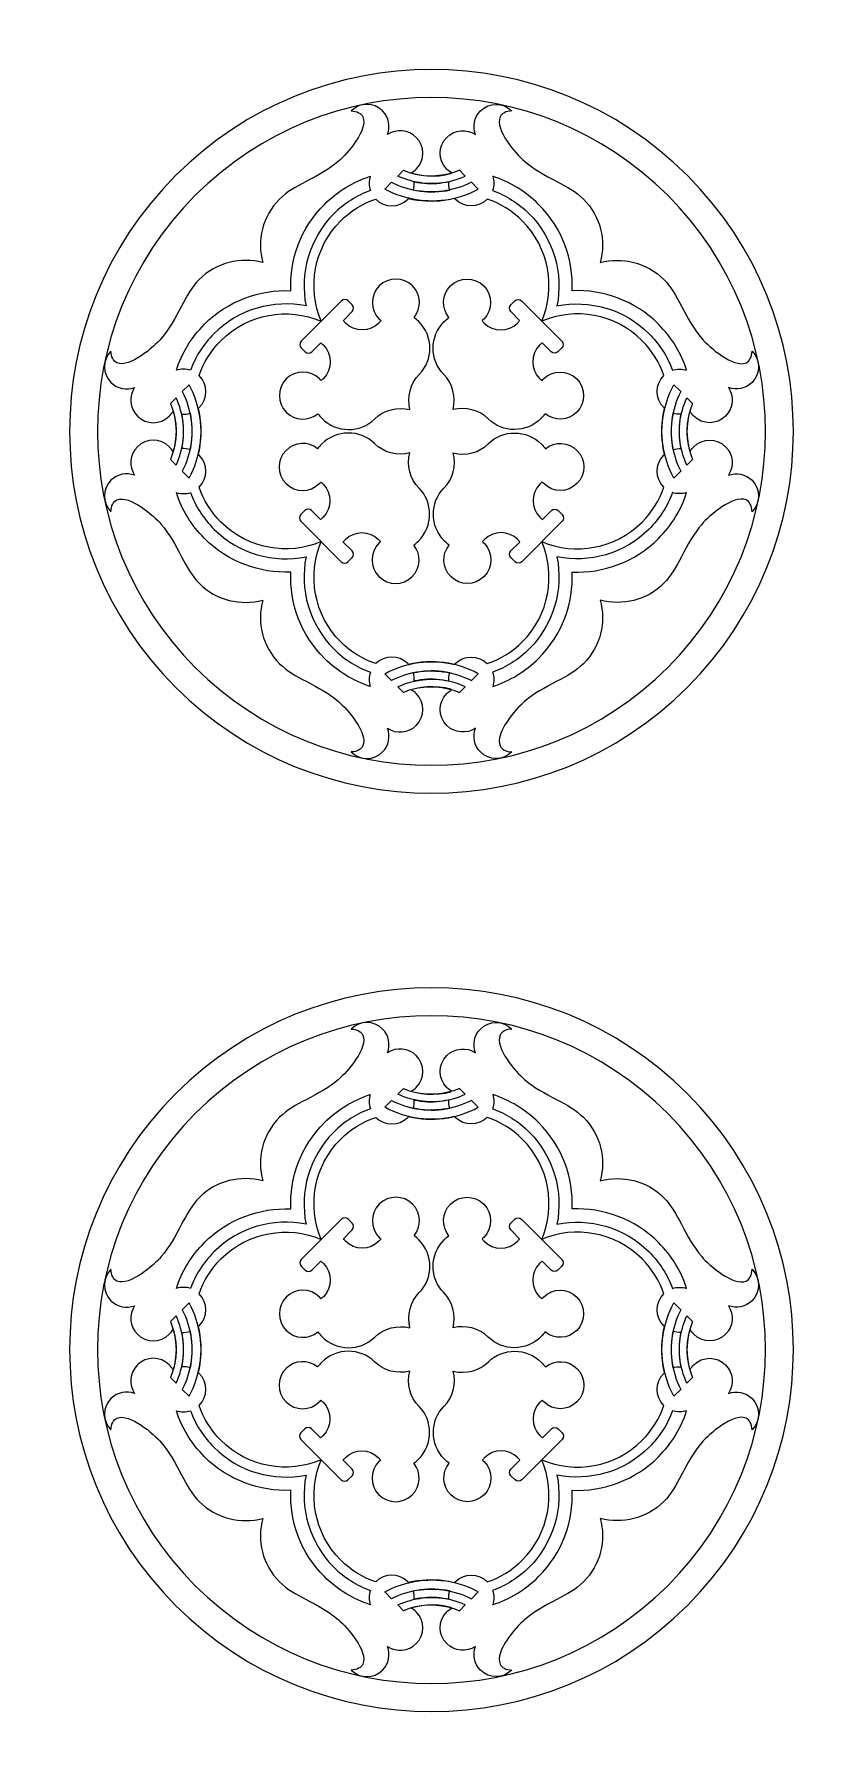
# Model space of a CAD drawing. Header units: centimetres. Extents: x 1.5 to 10.5, y -9.9 to 9.6.
import ezdxf

# ---------------------------------------------------------------- set-up
doc = ezdxf.new("R2010")
doc.units = ezdxf.units.CM
doc.header["$MEASUREMENT"] = 0
doc.layers.add('layer 1', color=7, linetype='Continuous')

msp = doc.modelspace()

# ---------------------------------------------------------------- linework, layer by layer
at = {"layer": 'layer 1', "color": 250}
for points, knots in [([(3.06189, 8.00921), (4.67249, 9.61981), (7.28482, 9.61981), (8.89541, 8.00921), (8.89541, 8.00921), (10.50601, 6.39861), (10.50601, 3.78628), (8.89541, 2.17568), (8.89541, 2.17568), (7.28482, 0.56508), (4.67249, 0.56508), (3.06189, 2.17568), (3.06189, 2.17568), (1.45129, 3.78628), (1.45129, 6.39861), (3.06189, 8.00921)], [0, 0, 0, 0, 0.2, 0.2, 0.2, 0.2, 0.4, 0.4, 0.4, 0.4, 0.6, 0.6, 0.6, 0.6, 1, 1, 1, 1]), ([(3.28691, 7.78419), (4.77325, 9.27052), (7.18405, 9.27052), (8.67039, 7.78419), (8.67039, 7.78419), (10.15673, 6.29785), (10.15673, 3.88705), (8.67039, 2.40071), (8.67039, 2.40071), (7.18405, 0.91437), (4.77325, 0.91437), (3.28691, 2.40071), (3.28691, 2.40071), (1.80057, 3.88705), (1.80057, 6.29785), (3.28691, 7.78419)], [0, 0, 0, 0, 0.2, 0.2, 0.2, 0.2, 0.4, 0.4, 0.4, 0.4, 0.6, 0.6, 0.6, 0.6, 1, 1, 1, 1]), ([(5.75666, 8.03203), (5.93493, 7.9843), (6.1259, 7.99648), (6.29773, 8.06847), (6.29773, 8.06847), (6.29773, 8.06847), (6.36288, 8.00332), (6.36288, 8.00332), (6.36288, 8.00332), (6.18033, 7.91854), (5.97574, 7.89665), (5.78182, 7.93775), (5.78182, 7.93775), (5.784, 7.90605), (5.78027, 7.87397), (5.77066, 7.84332), (5.77066, 7.84332), (5.993, 7.79819), (6.22747, 7.82793), (6.43378, 7.93242), (6.43378, 7.93242), (6.43378, 7.93242), (6.51113, 7.85507), (6.51113, 7.85507), (6.51113, 7.85507), (6.26618, 7.7214), (5.98197, 7.68577), (5.7161, 7.74829), (5.7161, 7.74829), (5.71327, 7.74517), (5.71035, 7.74215), (5.70733, 7.73913), (5.70733, 7.73913), (5.60763, 7.6394), (5.44402, 7.63943), (5.34274, 7.74013), (5.34274, 7.74013), (5.1962, 7.69126), (5.06017, 7.60848), (4.94451, 7.49287), (4.94451, 7.49287), (4.63547, 7.18383), (4.56111, 6.72877), (4.72172, 6.34936), (4.72172, 6.34936), (4.34241, 6.50993), (3.88725, 6.43563), (3.57821, 6.12655), (3.57821, 6.12655), (3.46254, 6.01087), (3.37977, 5.87491), (3.33092, 5.72838), (3.33092, 5.72838), (3.43168, 5.62702), (3.43166, 5.4634), (3.33195, 5.36375), (3.33195, 5.36375), (3.32894, 5.36074), (3.32593, 5.35783), (3.32281, 5.355), (3.32281, 5.355), (3.38533, 5.08912), (3.34969, 4.80491), (3.21603, 4.55996), (3.21603, 4.55996), (3.21603, 4.55996), (3.13868, 4.63731), (3.13868, 4.63731), (3.13868, 4.63731), (3.24317, 4.84363), (3.27289, 5.07811), (3.22778, 5.30044), (3.22778, 5.30044), (3.19713, 5.29083), (3.16508, 5.2871), (3.13336, 5.28926), (3.13336, 5.28926), (3.17446, 5.09537), (3.15255, 4.89077), (3.06778, 4.70821), (3.06778, 4.70821), (3.06778, 4.70821), (3.00262, 4.77337), (3.00262, 4.77337), (3.00262, 4.77337), (3.07462, 4.9452), (3.0868, 5.13614), (3.03907, 5.31441), (3.03907, 5.31441), (3.03586, 5.31597), (3.03265, 5.3176), (3.02949, 5.31932), (3.02949, 5.31932), (3.01918, 5.3006), (3.0057, 5.28289), (2.98962, 5.26671), (2.98962, 5.26671), (2.88932, 5.16657), (2.72682, 5.16655), (2.62661, 5.26676), (2.62661, 5.26676), (2.53783, 5.35556), (2.52764, 5.49314), (2.59449, 5.59301), (2.59449, 5.59301), (2.50278, 5.55863), (2.39706, 5.57785), (2.32448, 5.65041), (2.32448, 5.65041), (2.22585, 5.74903), (2.22583, 5.90897), (2.32451, 6.00765), (2.32451, 6.00765), (2.32584, 5.94401), (2.35698, 5.88926), (2.3924, 5.87432), (2.3924, 5.87432), (2.53976, 5.81221), (2.81442, 6.054), (2.89903, 6.15297), (2.89903, 6.15297), (2.98981, 6.25903), (3.05748, 6.38223), (3.12989, 6.52165), (3.12989, 6.52165), (3.18775, 6.63296), (3.24727, 6.74116), (3.33047, 6.82439), (3.33047, 6.82439), (3.52644, 7.02036), (3.80476, 7.08398), (4.05489, 7.01616), (4.05489, 7.01616), (3.98713, 7.26632), (4.05079, 7.54471), (4.24663, 7.74065), (4.24663, 7.74065), (4.32994, 7.82377), (4.4381, 7.88336), (4.54941, 7.94122), (4.54941, 7.94122), (4.68884, 8.01367), (4.81203, 8.08124), (4.91817, 8.17203), (4.91817, 8.17203), (5.01705, 8.25661), (5.25888, 8.53132), (5.19673, 8.67866), (5.19673, 8.67866), (5.18187, 8.71412), (5.12706, 8.74529), (5.06342, 8.74659), (5.06342, 8.74659), (5.16203, 8.84528), (5.32209, 8.84524), (5.42076, 8.74663), (5.42076, 8.74663), (5.49323, 8.67405), (5.51247, 8.56834), (5.4781, 8.47657), (5.4781, 8.47657), (5.57798, 8.5434), (5.71556, 8.53326), (5.80433, 8.44453), (5.80433, 8.44453), (5.90461, 8.34435), (5.90453, 8.1818), (5.8043, 8.0816), (5.8043, 8.0816), (5.78823, 8.06548), (5.77042, 8.05186), (5.75175, 8.04161), (5.75175, 8.04161), (5.75345, 8.03847), (5.7551, 8.03523), (5.75666, 8.03203)], [0, 0, 0, 0, 0.02222222, 0.02222222, 0.02222222, 0.02222222, 0.04444444, 0.04444444, 0.04444444, 0.04444444, 0.06666667, 0.06666667, 0.06666667, 0.06666667, 0.08888889, 0.08888889, 0.08888889, 0.08888889, 0.11111111, 0.11111111, 0.11111111, 0.11111111, 0.13333333, 0.13333333, 0.13333333, 0.13333333, 0.15555556, 0.15555556, 0.15555556, 0.15555556, 0.17777778, 0.17777778, 0.17777778, 0.17777778, 0.2, 0.2, 0.2, 0.2, 0.22222222, 0.22222222, 0.22222222, 0.22222222, 0.24444444, 0.24444444, 0.24444444, 0.24444444, 0.26666667, 0.26666667, 0.26666667, 0.26666667, 0.28888889, 0.28888889, 0.28888889, 0.28888889, 0.31111111, 0.31111111, 0.31111111, 0.31111111, 0.33333333, 0.33333333, 0.33333333, 0.33333333, 0.35555556, 0.35555556, 0.35555556, 0.35555556, 0.37777778, 0.37777778, 0.37777778, 0.37777778, 0.4, 0.4, 0.4, 0.4, 0.42222222, 0.42222222, 0.42222222, 0.42222222, 0.44444444, 0.44444444, 0.44444444, 0.44444444, 0.46666667, 0.46666667, 0.46666667, 0.46666667, 0.48888889, 0.48888889, 0.48888889, 0.48888889, 0.51111111, 0.51111111, 0.51111111, 0.51111111, 0.53333333, 0.53333333, 0.53333333, 0.53333333, 0.55555556, 0.55555556, 0.55555556, 0.55555556, 0.57777778, 0.57777778, 0.57777778, 0.57777778, 0.6, 0.6, 0.6, 0.6, 0.62222222, 0.62222222, 0.62222222, 0.62222222, 0.64444444, 0.64444444, 0.64444444, 0.64444444, 0.66666667, 0.66666667, 0.66666667, 0.66666667, 0.68888889, 0.68888889, 0.68888889, 0.68888889, 0.71111111, 0.71111111, 0.71111111, 0.71111111, 0.73333333, 0.73333333, 0.73333333, 0.73333333, 0.75555556, 0.75555556, 0.75555556, 0.75555556, 0.77777778, 0.77777778, 0.77777778, 0.77777778, 0.8, 0.8, 0.8, 0.8, 0.82222222, 0.82222222, 0.82222222, 0.82222222, 0.84444444, 0.84444444, 0.84444444, 0.84444444, 0.86666667, 0.86666667, 0.86666667, 0.86666667, 0.88888889, 0.88888889, 0.88888889, 0.88888889, 0.91111111, 0.91111111, 0.91111111, 0.91111111, 0.93333333, 0.93333333, 0.93333333, 0.93333333, 0.95555556, 0.95555556, 0.95555556, 0.95555556, 1, 1, 1, 1]), ([(6.20064, 8.03203), (6.02237, 7.9843), (5.8314, 7.99648), (5.65957, 8.06847), (5.65957, 8.06847), (5.65957, 8.06847), (5.59442, 8.00332), (5.59442, 8.00332), (5.59442, 8.00332), (5.77698, 7.91854), (5.98156, 7.89665), (6.17548, 7.93775), (6.17548, 7.93775), (6.1733, 7.90605), (6.17703, 7.87397), (6.18665, 7.84332), (6.18665, 7.84332), (5.9643, 7.79819), (5.72983, 7.82793), (5.52352, 7.93242), (5.52352, 7.93242), (5.52352, 7.93242), (5.44617, 7.85507), (5.44617, 7.85507), (5.44617, 7.85507), (5.69112, 7.7214), (5.97533, 7.68577), (6.2412, 7.74829), (6.2412, 7.74829), (6.24403, 7.74517), (6.24695, 7.74215), (6.24997, 7.73913), (6.24997, 7.73913), (6.34967, 7.6394), (6.51328, 7.63943), (6.61456, 7.74013), (6.61456, 7.74013), (6.7611, 7.69126), (6.89713, 7.60848), (7.01279, 7.49287), (7.01279, 7.49287), (7.32184, 7.18383), (7.39619, 6.72877), (7.23559, 6.34936), (7.23559, 6.34936), (7.61489, 6.50993), (8.07005, 6.43563), (8.37909, 6.12655), (8.37909, 6.12655), (8.49476, 6.01087), (8.57753, 5.87491), (8.62638, 5.72838), (8.62638, 5.72838), (8.52562, 5.62702), (8.52564, 5.4634), (8.62535, 5.36375), (8.62535, 5.36375), (8.62836, 5.36074), (8.63137, 5.35783), (8.63449, 5.355), (8.63449, 5.355), (8.57197, 5.08912), (8.60761, 4.80491), (8.74128, 4.55996), (8.74128, 4.55996), (8.74128, 4.55996), (8.81863, 4.63731), (8.81863, 4.63731), (8.81863, 4.63731), (8.71413, 4.84363), (8.68441, 5.07811), (8.72952, 5.30044), (8.72952, 5.30044), (8.76017, 5.29083), (8.79223, 5.2871), (8.82394, 5.28926), (8.82394, 5.28926), (8.78284, 5.09537), (8.80475, 4.89077), (8.88952, 4.70821), (8.88952, 4.70821), (8.88952, 4.70821), (8.95468, 4.77337), (8.95468, 4.77337), (8.95468, 4.77337), (8.88268, 4.9452), (8.8705, 5.13614), (8.91823, 5.31441), (8.91823, 5.31441), (8.92144, 5.31597), (8.92466, 5.3176), (8.92781, 5.31932), (8.92781, 5.31932), (8.93812, 5.3006), (8.9516, 5.28289), (8.96768, 5.26671), (8.96768, 5.26671), (9.06798, 5.16657), (9.23048, 5.16655), (9.33069, 5.26676), (9.33069, 5.26676), (9.41947, 5.35556), (9.42966, 5.49314), (9.36281, 5.59301), (9.36281, 5.59301), (9.45452, 5.55863), (9.56024, 5.57785), (9.63282, 5.65041), (9.63282, 5.65041), (9.73145, 5.74903), (9.73147, 5.90897), (9.63279, 6.00765), (9.63279, 6.00765), (9.63146, 5.94401), (9.60032, 5.88926), (9.5649, 5.87432), (9.5649, 5.87432), (9.41754, 5.81221), (9.14288, 6.054), (9.05827, 6.15297), (9.05827, 6.15297), (8.96749, 6.25903), (8.89982, 6.38223), (8.82741, 6.52165), (8.82741, 6.52165), (8.76955, 6.63296), (8.71003, 6.74116), (8.62683, 6.82439), (8.62683, 6.82439), (8.43086, 7.02036), (8.15254, 7.08398), (7.90242, 7.01616), (7.90242, 7.01616), (7.97017, 7.26632), (7.90651, 7.54471), (7.71067, 7.74065), (7.71067, 7.74065), (7.62736, 7.82377), (7.5192, 7.88336), (7.40789, 7.94122), (7.40789, 7.94122), (7.26846, 8.01367), (7.14527, 8.08124), (7.03914, 8.17203), (7.03914, 8.17203), (6.94025, 8.25661), (6.69842, 8.53132), (6.76057, 8.67866), (6.76057, 8.67866), (6.77543, 8.71412), (6.83024, 8.74529), (6.89388, 8.74659), (6.89388, 8.74659), (6.79527, 8.84528), (6.63521, 8.84524), (6.53654, 8.74663), (6.53654, 8.74663), (6.46407, 8.67405), (6.44483, 8.56834), (6.4792, 8.47657), (6.4792, 8.47657), (6.37932, 8.5434), (6.24174, 8.53326), (6.15297, 8.44453), (6.15297, 8.44453), (6.05269, 8.34435), (6.05277, 8.1818), (6.153, 8.0816), (6.153, 8.0816), (6.16907, 8.06548), (6.18688, 8.05186), (6.20555, 8.04161), (6.20555, 8.04161), (6.20385, 8.03847), (6.2022, 8.03523), (6.20064, 8.03203)], [0, 0, 0, 0, 0.02222222, 0.02222222, 0.02222222, 0.02222222, 0.04444444, 0.04444444, 0.04444444, 0.04444444, 0.06666667, 0.06666667, 0.06666667, 0.06666667, 0.08888889, 0.08888889, 0.08888889, 0.08888889, 0.11111111, 0.11111111, 0.11111111, 0.11111111, 0.13333333, 0.13333333, 0.13333333, 0.13333333, 0.15555556, 0.15555556, 0.15555556, 0.15555556, 0.17777778, 0.17777778, 0.17777778, 0.17777778, 0.2, 0.2, 0.2, 0.2, 0.22222222, 0.22222222, 0.22222222, 0.22222222, 0.24444444, 0.24444444, 0.24444444, 0.24444444, 0.26666667, 0.26666667, 0.26666667, 0.26666667, 0.28888889, 0.28888889, 0.28888889, 0.28888889, 0.31111111, 0.31111111, 0.31111111, 0.31111111, 0.33333333, 0.33333333, 0.33333333, 0.33333333, 0.35555556, 0.35555556, 0.35555556, 0.35555556, 0.37777778, 0.37777778, 0.37777778, 0.37777778, 0.4, 0.4, 0.4, 0.4, 0.42222222, 0.42222222, 0.42222222, 0.42222222, 0.44444444, 0.44444444, 0.44444444, 0.44444444, 0.46666667, 0.46666667, 0.46666667, 0.46666667, 0.48888889, 0.48888889, 0.48888889, 0.48888889, 0.51111111, 0.51111111, 0.51111111, 0.51111111, 0.53333333, 0.53333333, 0.53333333, 0.53333333, 0.55555556, 0.55555556, 0.55555556, 0.55555556, 0.57777778, 0.57777778, 0.57777778, 0.57777778, 0.6, 0.6, 0.6, 0.6, 0.62222222, 0.62222222, 0.62222222, 0.62222222, 0.64444444, 0.64444444, 0.64444444, 0.64444444, 0.66666667, 0.66666667, 0.66666667, 0.66666667, 0.68888889, 0.68888889, 0.68888889, 0.68888889, 0.71111111, 0.71111111, 0.71111111, 0.71111111, 0.73333333, 0.73333333, 0.73333333, 0.73333333, 0.75555556, 0.75555556, 0.75555556, 0.75555556, 0.77777778, 0.77777778, 0.77777778, 0.77777778, 0.8, 0.8, 0.8, 0.8, 0.82222222, 0.82222222, 0.82222222, 0.82222222, 0.84444444, 0.84444444, 0.84444444, 0.84444444, 0.86666667, 0.86666667, 0.86666667, 0.86666667, 0.88888889, 0.88888889, 0.88888889, 0.88888889, 0.91111111, 0.91111111, 0.91111111, 0.91111111, 0.93333333, 0.93333333, 0.93333333, 0.93333333, 0.95555556, 0.95555556, 0.95555556, 0.95555556, 1, 1, 1, 1]), ([(4.37504, 6.69604), (4.02015, 6.71077), (3.66118, 6.58365), (3.39111, 6.31357), (3.39111, 6.31357), (3.23987, 6.16237), (3.13349, 5.9832), (3.07086, 5.79084), (3.07086, 5.79084), (3.12264, 5.80646), (3.1802, 5.80623), (3.23263, 5.78933), (3.23263, 5.78933), (3.28825, 5.94198), (3.37707, 6.08414), (3.4988, 6.20588), (3.4988, 6.20588), (3.78329, 6.49039), (4.1795, 6.59534), (4.54842, 6.52268), (4.54842, 6.52268), (4.47576, 6.89155), (4.5807, 7.2878), (4.86518, 7.57228), (4.86518, 7.57228), (4.98693, 7.69408), (5.12911, 7.78291), (5.28176, 7.83846), (5.28176, 7.83846), (5.26483, 7.89088), (5.26466, 7.94846), (5.28023, 8.00031), (5.28023, 8.00031), (5.08789, 7.93762), (4.90882, 7.83127), (4.75754, 7.67993), (4.75754, 7.67993), (4.48746, 7.40998), (4.36034, 7.05094), (4.37504, 6.69604)], [0, 0, 0, 0, 0.09090909, 0.09090909, 0.09090909, 0.09090909, 0.18181818, 0.18181818, 0.18181818, 0.18181818, 0.27272727, 0.27272727, 0.27272727, 0.27272727, 0.36363636, 0.36363636, 0.36363636, 0.36363636, 0.45454545, 0.45454545, 0.45454545, 0.45454545, 0.54545455, 0.54545455, 0.54545455, 0.54545455, 0.63636364, 0.63636364, 0.63636364, 0.63636364, 0.72727273, 0.72727273, 0.72727273, 0.72727273, 0.81818182, 0.81818182, 0.81818182, 0.81818182, 1, 1, 1, 1]), ([(7.58227, 6.69604), (7.93715, 6.71077), (8.29612, 6.58365), (8.5662, 6.31357), (8.5662, 6.31357), (8.71743, 6.16237), (8.82381, 5.9832), (8.88644, 5.79084), (8.88644, 5.79084), (8.83467, 5.80646), (8.7771, 5.80623), (8.72467, 5.78933), (8.72467, 5.78933), (8.66905, 5.94198), (8.58023, 6.08414), (8.4585, 6.20588), (8.4585, 6.20588), (8.17401, 6.49039), (7.7778, 6.59534), (7.40888, 6.52268), (7.40888, 6.52268), (7.48154, 6.89155), (7.3766, 7.2878), (7.09212, 7.57228), (7.09212, 7.57228), (6.97037, 7.69408), (6.8282, 7.78291), (6.67554, 7.83846), (6.67554, 7.83846), (6.69247, 7.89088), (6.69264, 7.94846), (6.67707, 8.00031), (6.67707, 8.00031), (6.86941, 7.93762), (7.04848, 7.83127), (7.19976, 7.67993), (7.19976, 7.67993), (7.46984, 7.40998), (7.59696, 7.05094), (7.58227, 6.69604)], [0, 0, 0, 0, 0.09090909, 0.09090909, 0.09090909, 0.09090909, 0.18181818, 0.18181818, 0.18181818, 0.18181818, 0.27272727, 0.27272727, 0.27272727, 0.27272727, 0.36363636, 0.36363636, 0.36363636, 0.36363636, 0.45454545, 0.45454545, 0.45454545, 0.45454545, 0.54545455, 0.54545455, 0.54545455, 0.54545455, 0.63636364, 0.63636364, 0.63636364, 0.63636364, 0.72727273, 0.72727273, 0.72727273, 0.72727273, 0.81818182, 0.81818182, 0.81818182, 0.81818182, 1, 1, 1, 1]), ([(4.97386, 6.3571), (4.98144, 6.34698), (4.98976, 6.33719), (4.99898, 6.32806), (4.99898, 6.32806), (5.10379, 6.22334), (5.27368, 6.22334), (5.37843, 6.32801), (5.37843, 6.32801), (5.38692, 6.33655), (5.39472, 6.34545), (5.40122, 6.35505), (5.40122, 6.35505), (5.39429, 6.36003), (5.38879, 6.36558), (5.38324, 6.37121), (5.38324, 6.37121), (5.27844, 6.47591), (5.27846, 6.64583), (5.38323, 6.75062), (5.38323, 6.75062), (5.48797, 6.85541), (5.65788, 6.85535), (5.76264, 6.75058), (5.76264, 6.75058), (5.86085, 6.65242), (5.86696, 6.49693), (5.78043, 6.39095), (5.78043, 6.39095), (5.79822, 6.37705), (5.81588, 6.36222), (5.83255, 6.34576), (5.83255, 6.34576), (6.00198, 6.17774), (6.00118, 5.90349), (5.83968, 5.74264), (5.83968, 5.74264), (5.73593, 5.63954), (5.69793, 5.48317), (5.73297, 5.34115), (5.73297, 5.34115), (5.59087, 5.37614), (5.43452, 5.33818), (5.33139, 5.23438), (5.33139, 5.23438), (5.17058, 5.07278), (4.89635, 5.07215), (4.72832, 5.24156), (4.72832, 5.24156), (4.71189, 5.2582), (4.69709, 5.27579), (4.68307, 5.29364), (4.68307, 5.29364), (4.57711, 5.20716), (4.42161, 5.21323), (4.32343, 5.31148), (4.32343, 5.31148), (4.21868, 5.41618), (4.21871, 5.58607), (4.32345, 5.69087), (4.32345, 5.69087), (4.42816, 5.79563), (4.59812, 5.79557), (4.70285, 5.69089), (4.70285, 5.69089), (4.70846, 5.68533), (4.71408, 5.67976), (4.71898, 5.67288), (4.71898, 5.67288), (4.7285, 5.67928), (4.73756, 5.68714), (4.74603, 5.69564), (4.74603, 5.69564), (4.85081, 5.80036), (4.85077, 5.97027), (4.74602, 6.07502), (4.74602, 6.07502), (4.73686, 6.08426), (4.72712, 6.09269), (4.71706, 6.10028), (4.71706, 6.10028), (4.71706, 6.10028), (4.61507, 5.99821), (4.61507, 5.99821), (4.61507, 5.99821), (4.5942, 5.97733), (4.56006, 5.97736), (4.53914, 5.99825), (4.53914, 5.99825), (4.53914, 5.99825), (4.49308, 6.04434), (4.49308, 6.04434), (4.49308, 6.04434), (4.47224, 6.06517), (4.4722, 6.09932), (4.49308, 6.12023), (4.49308, 6.12023), (4.49308, 6.12023), (4.95383, 6.58103), (4.95383, 6.58103), (4.95383, 6.58103), (4.97473, 6.60182), (5.00882, 6.60182), (5.02973, 6.58099), (5.02973, 6.58099), (5.02973, 6.58099), (5.07585, 6.53493), (5.07585, 6.53493), (5.07585, 6.53493), (5.09668, 6.51401), (5.09668, 6.47992), (5.07582, 6.45904), (5.07582, 6.45904), (5.07582, 6.45904), (4.97386, 6.3571), (4.97386, 6.3571)], [0, 0, 0, 0, 0.03333333, 0.03333333, 0.03333333, 0.03333333, 0.06666667, 0.06666667, 0.06666667, 0.06666667, 0.1, 0.1, 0.1, 0.1, 0.13333333, 0.13333333, 0.13333333, 0.13333333, 0.16666667, 0.16666667, 0.16666667, 0.16666667, 0.2, 0.2, 0.2, 0.2, 0.23333333, 0.23333333, 0.23333333, 0.23333333, 0.26666667, 0.26666667, 0.26666667, 0.26666667, 0.3, 0.3, 0.3, 0.3, 0.33333333, 0.33333333, 0.33333333, 0.33333333, 0.36666667, 0.36666667, 0.36666667, 0.36666667, 0.4, 0.4, 0.4, 0.4, 0.43333333, 0.43333333, 0.43333333, 0.43333333, 0.46666667, 0.46666667, 0.46666667, 0.46666667, 0.5, 0.5, 0.5, 0.5, 0.53333333, 0.53333333, 0.53333333, 0.53333333, 0.56666667, 0.56666667, 0.56666667, 0.56666667, 0.6, 0.6, 0.6, 0.6, 0.63333333, 0.63333333, 0.63333333, 0.63333333, 0.66666667, 0.66666667, 0.66666667, 0.66666667, 0.7, 0.7, 0.7, 0.7, 0.73333333, 0.73333333, 0.73333333, 0.73333333, 0.76666667, 0.76666667, 0.76666667, 0.76666667, 0.8, 0.8, 0.8, 0.8, 0.83333333, 0.83333333, 0.83333333, 0.83333333, 0.86666667, 0.86666667, 0.86666667, 0.86666667, 0.9, 0.9, 0.9, 0.9, 0.93333333, 0.93333333, 0.93333333, 0.93333333, 1, 1, 1, 1]), ([(6.98344, 6.3571), (6.97586, 6.34698), (6.96755, 6.33719), (6.95832, 6.32806), (6.95832, 6.32806), (6.85351, 6.22334), (6.68362, 6.22334), (6.57887, 6.32801), (6.57887, 6.32801), (6.57038, 6.33655), (6.56258, 6.34545), (6.55608, 6.35505), (6.55608, 6.35505), (6.56301, 6.36003), (6.56851, 6.36558), (6.57406, 6.37121), (6.57406, 6.37121), (6.67886, 6.47591), (6.67884, 6.64583), (6.57407, 6.75062), (6.57407, 6.75062), (6.46933, 6.85541), (6.29943, 6.85535), (6.19466, 6.75058), (6.19466, 6.75058), (6.09645, 6.65242), (6.09034, 6.49693), (6.17687, 6.39095), (6.17687, 6.39095), (6.15909, 6.37705), (6.14142, 6.36222), (6.12475, 6.34576), (6.12475, 6.34576), (5.95533, 6.17774), (5.95612, 5.90349), (6.11762, 5.74264), (6.11762, 5.74264), (6.22137, 5.63954), (6.25937, 5.48317), (6.22433, 5.34115), (6.22433, 5.34115), (6.36643, 5.37614), (6.52278, 5.33818), (6.62591, 5.23438), (6.62591, 5.23438), (6.78672, 5.07278), (7.06095, 5.07215), (7.22898, 5.24156), (7.22898, 5.24156), (7.24541, 5.2582), (7.26021, 5.27579), (7.27423, 5.29364), (7.27423, 5.29364), (7.38019, 5.20716), (7.53569, 5.21323), (7.63387, 5.31148), (7.63387, 5.31148), (7.73862, 5.41618), (7.73859, 5.58607), (7.63385, 5.69087), (7.63385, 5.69087), (7.52914, 5.79563), (7.35918, 5.79557), (7.25445, 5.69089), (7.25445, 5.69089), (7.24884, 5.68533), (7.24322, 5.67976), (7.23832, 5.67288), (7.23832, 5.67288), (7.2288, 5.67928), (7.21974, 5.68714), (7.21127, 5.69564), (7.21127, 5.69564), (7.10649, 5.80036), (7.10653, 5.97027), (7.21128, 6.07502), (7.21128, 6.07502), (7.22044, 6.08426), (7.23018, 6.09269), (7.24024, 6.10028), (7.24024, 6.10028), (7.24024, 6.10028), (7.34223, 5.99821), (7.34223, 5.99821), (7.34223, 5.99821), (7.3631, 5.97733), (7.39724, 5.97736), (7.41816, 5.99825), (7.41816, 5.99825), (7.41816, 5.99825), (7.46422, 6.04434), (7.46422, 6.04434), (7.46422, 6.04434), (7.48506, 6.06517), (7.4851, 6.09932), (7.46422, 6.12023), (7.46422, 6.12023), (7.46422, 6.12023), (7.00347, 6.58103), (7.00347, 6.58103), (7.00347, 6.58103), (6.98257, 6.60182), (6.94848, 6.60182), (6.92757, 6.58099), (6.92757, 6.58099), (6.92757, 6.58099), (6.88145, 6.53493), (6.88145, 6.53493), (6.88145, 6.53493), (6.86062, 6.51401), (6.86062, 6.47992), (6.88148, 6.45904), (6.88148, 6.45904), (6.88148, 6.45904), (6.98344, 6.3571), (6.98344, 6.3571)], [0, 0, 0, 0, 0.03333333, 0.03333333, 0.03333333, 0.03333333, 0.06666667, 0.06666667, 0.06666667, 0.06666667, 0.1, 0.1, 0.1, 0.1, 0.13333333, 0.13333333, 0.13333333, 0.13333333, 0.16666667, 0.16666667, 0.16666667, 0.16666667, 0.2, 0.2, 0.2, 0.2, 0.23333333, 0.23333333, 0.23333333, 0.23333333, 0.26666667, 0.26666667, 0.26666667, 0.26666667, 0.3, 0.3, 0.3, 0.3, 0.33333333, 0.33333333, 0.33333333, 0.33333333, 0.36666667, 0.36666667, 0.36666667, 0.36666667, 0.4, 0.4, 0.4, 0.4, 0.43333333, 0.43333333, 0.43333333, 0.43333333, 0.46666667, 0.46666667, 0.46666667, 0.46666667, 0.5, 0.5, 0.5, 0.5, 0.53333333, 0.53333333, 0.53333333, 0.53333333, 0.56666667, 0.56666667, 0.56666667, 0.56666667, 0.6, 0.6, 0.6, 0.6, 0.63333333, 0.63333333, 0.63333333, 0.63333333, 0.66666667, 0.66666667, 0.66666667, 0.66666667, 0.7, 0.7, 0.7, 0.7, 0.73333333, 0.73333333, 0.73333333, 0.73333333, 0.76666667, 0.76666667, 0.76666667, 0.76666667, 0.8, 0.8, 0.8, 0.8, 0.83333333, 0.83333333, 0.83333333, 0.83333333, 0.86666667, 0.86666667, 0.86666667, 0.86666667, 0.9, 0.9, 0.9, 0.9, 0.93333333, 0.93333333, 0.93333333, 0.93333333, 1, 1, 1, 1]), ([(3.03907, 4.87046), (3.0868, 5.04873), (3.07462, 5.23969), (3.00262, 5.41153), (3.00262, 5.41153), (3.00262, 5.41153), (3.06778, 5.47668), (3.06778, 5.47668), (3.06778, 5.47668), (3.15255, 5.29412), (3.17444, 5.08954), (3.13335, 4.89562), (3.13335, 4.89562), (3.16505, 4.8978), (3.19713, 4.89407), (3.22778, 4.88445), (3.22778, 4.88445), (3.2729, 5.10679), (3.24317, 5.34127), (3.13868, 5.54758), (3.13868, 5.54758), (3.13868, 5.54758), (3.21603, 5.62493), (3.21603, 5.62493), (3.21603, 5.62493), (3.34969, 5.37998), (3.38533, 5.09577), (3.32281, 4.82989), (3.32281, 4.82989), (3.32593, 4.82707), (3.32895, 4.82415), (3.33197, 4.82112), (3.33197, 4.82112), (3.4317, 4.72143), (3.43167, 4.55781), (3.33097, 4.45654), (3.33097, 4.45654), (3.37983, 4.31), (3.46262, 4.17397), (3.57823, 4.05831), (3.57823, 4.05831), (3.88727, 3.74926), (4.34233, 3.67491), (4.72174, 3.83551), (4.72174, 3.83551), (4.56116, 3.4562), (4.63547, 3.00104), (4.94455, 2.69201), (4.94455, 2.69201), (5.06023, 2.57634), (5.19619, 2.49357), (5.34272, 2.44471), (5.34272, 2.44471), (5.44408, 2.54548), (5.60769, 2.54545), (5.70735, 2.44574), (5.70735, 2.44574), (5.71036, 2.44273), (5.71327, 2.43972), (5.7161, 2.43661), (5.7161, 2.43661), (5.98197, 2.49913), (6.26618, 2.46349), (6.51113, 2.32982), (6.51113, 2.32982), (6.51113, 2.32982), (6.43378, 2.25247), (6.43378, 2.25247), (6.43378, 2.25247), (6.22747, 2.35697), (5.99298, 2.38669), (5.77066, 2.34158), (5.77066, 2.34158), (5.78027, 2.31093), (5.784, 2.27887), (5.78184, 2.24716), (5.78184, 2.24716), (5.97573, 2.28825), (6.18033, 2.26635), (6.36288, 2.18157), (6.36288, 2.18157), (6.36288, 2.18157), (6.29773, 2.11642), (6.29773, 2.11642), (6.29773, 2.11642), (6.1259, 2.18841), (5.93496, 2.2006), (5.75669, 2.15287), (5.75669, 2.15287), (5.75512, 2.14966), (5.75349, 2.14644), (5.75177, 2.14329), (5.75177, 2.14329), (5.7705, 2.13298), (5.78821, 2.1195), (5.80439, 2.10342), (5.80439, 2.10342), (5.90453, 2.00312), (5.90455, 1.84061), (5.80434, 1.74041), (5.80434, 1.74041), (5.71554, 1.65163), (5.57796, 1.64144), (5.47809, 1.70829), (5.47809, 1.70829), (5.51247, 1.61658), (5.49325, 1.51086), (5.42069, 1.43828), (5.42069, 1.43828), (5.32206, 1.33965), (5.16212, 1.33962), (5.06344, 1.43831), (5.06344, 1.43831), (5.12709, 1.43963), (5.18184, 1.47078), (5.19677, 1.5062), (5.19677, 1.5062), (5.25889, 1.65356), (5.01709, 1.92822), (4.91813, 2.01283), (4.91813, 2.01283), (4.81207, 2.10361), (4.68887, 2.17128), (4.54945, 2.24369), (4.54945, 2.24369), (4.43814, 2.30155), (4.32994, 2.36107), (4.24671, 2.44427), (4.24671, 2.44427), (4.05074, 2.64024), (3.98711, 2.91856), (4.05494, 3.16868), (4.05494, 3.16868), (3.80478, 3.10092), (3.52639, 3.16459), (3.33045, 3.36043), (3.33045, 3.36043), (3.24733, 3.44373), (3.18774, 3.5519), (3.12988, 3.66321), (3.12988, 3.66321), (3.05743, 3.80264), (2.98985, 3.92583), (2.89907, 4.03196), (2.89907, 4.03196), (2.81449, 4.13085), (2.53977, 4.37267), (2.39244, 4.31053), (2.39244, 4.31053), (2.35698, 4.29566), (2.32581, 4.24086), (2.32451, 4.17721), (2.32451, 4.17721), (2.22581, 4.27583), (2.22585, 4.43589), (2.32447, 4.53455), (2.32447, 4.53455), (2.39705, 4.60703), (2.50275, 4.62626), (2.59453, 4.5919), (2.59453, 4.5919), (2.5277, 4.69178), (2.53783, 4.82936), (2.62657, 4.91812), (2.62657, 4.91812), (2.72675, 5.01841), (2.8893, 5.01833), (2.9895, 4.9181), (2.9895, 4.9181), (3.00562, 4.90203), (3.01924, 4.88422), (3.02949, 4.86554), (3.02949, 4.86554), (3.03263, 4.86725), (3.03586, 4.86889), (3.03907, 4.87046)], [0, 0, 0, 0, 0.02222222, 0.02222222, 0.02222222, 0.02222222, 0.04444444, 0.04444444, 0.04444444, 0.04444444, 0.06666667, 0.06666667, 0.06666667, 0.06666667, 0.08888889, 0.08888889, 0.08888889, 0.08888889, 0.11111111, 0.11111111, 0.11111111, 0.11111111, 0.13333333, 0.13333333, 0.13333333, 0.13333333, 0.15555556, 0.15555556, 0.15555556, 0.15555556, 0.17777778, 0.17777778, 0.17777778, 0.17777778, 0.2, 0.2, 0.2, 0.2, 0.22222222, 0.22222222, 0.22222222, 0.22222222, 0.24444444, 0.24444444, 0.24444444, 0.24444444, 0.26666667, 0.26666667, 0.26666667, 0.26666667, 0.28888889, 0.28888889, 0.28888889, 0.28888889, 0.31111111, 0.31111111, 0.31111111, 0.31111111, 0.33333333, 0.33333333, 0.33333333, 0.33333333, 0.35555556, 0.35555556, 0.35555556, 0.35555556, 0.37777778, 0.37777778, 0.37777778, 0.37777778, 0.4, 0.4, 0.4, 0.4, 0.42222222, 0.42222222, 0.42222222, 0.42222222, 0.44444444, 0.44444444, 0.44444444, 0.44444444, 0.46666667, 0.46666667, 0.46666667, 0.46666667, 0.48888889, 0.48888889, 0.48888889, 0.48888889, 0.51111111, 0.51111111, 0.51111111, 0.51111111, 0.53333333, 0.53333333, 0.53333333, 0.53333333, 0.55555556, 0.55555556, 0.55555556, 0.55555556, 0.57777778, 0.57777778, 0.57777778, 0.57777778, 0.6, 0.6, 0.6, 0.6, 0.62222222, 0.62222222, 0.62222222, 0.62222222, 0.64444444, 0.64444444, 0.64444444, 0.64444444, 0.66666667, 0.66666667, 0.66666667, 0.66666667, 0.68888889, 0.68888889, 0.68888889, 0.68888889, 0.71111111, 0.71111111, 0.71111111, 0.71111111, 0.73333333, 0.73333333, 0.73333333, 0.73333333, 0.75555556, 0.75555556, 0.75555556, 0.75555556, 0.77777778, 0.77777778, 0.77777778, 0.77777778, 0.8, 0.8, 0.8, 0.8, 0.82222222, 0.82222222, 0.82222222, 0.82222222, 0.84444444, 0.84444444, 0.84444444, 0.84444444, 0.86666667, 0.86666667, 0.86666667, 0.86666667, 0.88888889, 0.88888889, 0.88888889, 0.88888889, 0.91111111, 0.91111111, 0.91111111, 0.91111111, 0.93333333, 0.93333333, 0.93333333, 0.93333333, 0.95555556, 0.95555556, 0.95555556, 0.95555556, 1, 1, 1, 1]), ([(8.91823, 4.87046), (8.8705, 5.04873), (8.88268, 5.23969), (8.95468, 5.41153), (8.95468, 5.41153), (8.95468, 5.41153), (8.88952, 5.47668), (8.88952, 5.47668), (8.88952, 5.47668), (8.80475, 5.29412), (8.78286, 5.08954), (8.82395, 4.89562), (8.82395, 4.89562), (8.79225, 4.8978), (8.76017, 4.89407), (8.72952, 4.88445), (8.72952, 4.88445), (8.6844, 5.10679), (8.71413, 5.34127), (8.81863, 5.54758), (8.81863, 5.54758), (8.81863, 5.54758), (8.74128, 5.62493), (8.74128, 5.62493), (8.74128, 5.62493), (8.60761, 5.37998), (8.57197, 5.09577), (8.63449, 4.82989), (8.63449, 4.82989), (8.63137, 4.82707), (8.62835, 4.82415), (8.62533, 4.82112), (8.62533, 4.82112), (8.52561, 4.72143), (8.52563, 4.55781), (8.62633, 4.45654), (8.62633, 4.45654), (8.57747, 4.31), (8.49468, 4.17397), (8.37908, 4.05831), (8.37908, 4.05831), (8.07003, 3.74926), (7.61497, 3.67491), (7.23556, 3.83551), (7.23556, 3.83551), (7.39614, 3.4562), (7.32184, 3.00104), (7.01275, 2.69201), (7.01275, 2.69201), (6.89708, 2.57634), (6.76111, 2.49357), (6.61458, 2.44471), (6.61458, 2.44471), (6.51322, 2.54548), (6.34961, 2.54545), (6.24995, 2.44574), (6.24995, 2.44574), (6.24694, 2.44273), (6.24403, 2.43972), (6.2412, 2.43661), (6.2412, 2.43661), (5.97533, 2.49913), (5.69112, 2.46349), (5.44617, 2.32982), (5.44617, 2.32982), (5.44617, 2.32982), (5.52352, 2.25247), (5.52352, 2.25247), (5.52352, 2.25247), (5.72983, 2.35697), (5.96432, 2.38669), (6.18665, 2.34158), (6.18665, 2.34158), (6.17703, 2.31093), (6.1733, 2.27887), (6.17547, 2.24716), (6.17547, 2.24716), (5.98157, 2.28825), (5.77698, 2.26635), (5.59442, 2.18157), (5.59442, 2.18157), (5.59442, 2.18157), (5.65957, 2.11642), (5.65957, 2.11642), (5.65957, 2.11642), (5.8314, 2.18841), (6.02234, 2.2006), (6.20061, 2.15287), (6.20061, 2.15287), (6.20218, 2.14966), (6.20381, 2.14644), (6.20553, 2.14329), (6.20553, 2.14329), (6.1868, 2.13298), (6.16909, 2.1195), (6.15291, 2.10342), (6.15291, 2.10342), (6.05277, 2.00312), (6.05276, 1.84061), (6.15296, 1.74041), (6.15296, 1.74041), (6.24176, 1.65163), (6.37934, 1.64144), (6.47921, 1.70829), (6.47921, 1.70829), (6.44483, 1.61658), (6.46405, 1.51086), (6.53661, 1.43828), (6.53661, 1.43828), (6.63524, 1.33965), (6.79518, 1.33962), (6.89386, 1.43831), (6.89386, 1.43831), (6.83022, 1.43963), (6.77546, 1.47078), (6.76053, 1.5062), (6.76053, 1.5062), (6.69841, 1.65356), (6.94021, 1.92822), (7.03917, 2.01283), (7.03917, 2.01283), (7.14523, 2.10361), (7.26844, 2.17128), (7.40785, 2.24369), (7.40785, 2.24369), (7.51916, 2.30155), (7.62736, 2.36107), (7.71059, 2.44427), (7.71059, 2.44427), (7.90656, 2.64024), (7.97019, 2.91856), (7.90236, 3.16868), (7.90236, 3.16868), (8.15253, 3.10092), (8.43091, 3.16459), (8.62685, 3.36043), (8.62685, 3.36043), (8.70998, 3.44373), (8.76956, 3.5519), (8.82742, 3.66321), (8.82742, 3.66321), (8.89987, 3.80264), (8.96745, 3.92583), (9.05823, 4.03196), (9.05823, 4.03196), (9.14281, 4.13085), (9.41753, 4.37267), (9.56486, 4.31053), (9.56486, 4.31053), (9.60032, 4.29566), (9.63149, 4.24086), (9.63279, 4.17721), (9.63279, 4.17721), (9.73149, 4.27583), (9.73145, 4.43589), (9.63283, 4.53455), (9.63283, 4.53455), (9.56025, 4.60703), (9.45455, 4.62626), (9.36277, 4.5919), (9.36277, 4.5919), (9.42961, 4.69178), (9.41947, 4.82936), (9.33073, 4.91812), (9.33073, 4.91812), (9.23055, 5.01841), (9.06801, 5.01833), (8.9678, 4.9181), (8.9678, 4.9181), (8.95168, 4.90203), (8.93806, 4.88422), (8.92781, 4.86554), (8.92781, 4.86554), (8.92467, 4.86725), (8.92144, 4.86889), (8.91823, 4.87046)], [0, 0, 0, 0, 0.02222222, 0.02222222, 0.02222222, 0.02222222, 0.04444444, 0.04444444, 0.04444444, 0.04444444, 0.06666667, 0.06666667, 0.06666667, 0.06666667, 0.08888889, 0.08888889, 0.08888889, 0.08888889, 0.11111111, 0.11111111, 0.11111111, 0.11111111, 0.13333333, 0.13333333, 0.13333333, 0.13333333, 0.15555556, 0.15555556, 0.15555556, 0.15555556, 0.17777778, 0.17777778, 0.17777778, 0.17777778, 0.2, 0.2, 0.2, 0.2, 0.22222222, 0.22222222, 0.22222222, 0.22222222, 0.24444444, 0.24444444, 0.24444444, 0.24444444, 0.26666667, 0.26666667, 0.26666667, 0.26666667, 0.28888889, 0.28888889, 0.28888889, 0.28888889, 0.31111111, 0.31111111, 0.31111111, 0.31111111, 0.33333333, 0.33333333, 0.33333333, 0.33333333, 0.35555556, 0.35555556, 0.35555556, 0.35555556, 0.37777778, 0.37777778, 0.37777778, 0.37777778, 0.4, 0.4, 0.4, 0.4, 0.42222222, 0.42222222, 0.42222222, 0.42222222, 0.44444444, 0.44444444, 0.44444444, 0.44444444, 0.46666667, 0.46666667, 0.46666667, 0.46666667, 0.48888889, 0.48888889, 0.48888889, 0.48888889, 0.51111111, 0.51111111, 0.51111111, 0.51111111, 0.53333333, 0.53333333, 0.53333333, 0.53333333, 0.55555556, 0.55555556, 0.55555556, 0.55555556, 0.57777778, 0.57777778, 0.57777778, 0.57777778, 0.6, 0.6, 0.6, 0.6, 0.62222222, 0.62222222, 0.62222222, 0.62222222, 0.64444444, 0.64444444, 0.64444444, 0.64444444, 0.66666667, 0.66666667, 0.66666667, 0.66666667, 0.68888889, 0.68888889, 0.68888889, 0.68888889, 0.71111111, 0.71111111, 0.71111111, 0.71111111, 0.73333333, 0.73333333, 0.73333333, 0.73333333, 0.75555556, 0.75555556, 0.75555556, 0.75555556, 0.77777778, 0.77777778, 0.77777778, 0.77777778, 0.8, 0.8, 0.8, 0.8, 0.82222222, 0.82222222, 0.82222222, 0.82222222, 0.84444444, 0.84444444, 0.84444444, 0.84444444, 0.86666667, 0.86666667, 0.86666667, 0.86666667, 0.88888889, 0.88888889, 0.88888889, 0.88888889, 0.91111111, 0.91111111, 0.91111111, 0.91111111, 0.93333333, 0.93333333, 0.93333333, 0.93333333, 0.95555556, 0.95555556, 0.95555556, 0.95555556, 1, 1, 1, 1]), ([(4.714, 4.08766), (4.72411, 4.09524), (4.73391, 4.10355), (4.74303, 4.11278), (4.74303, 4.11278), (4.84776, 4.21758), (4.84776, 4.38748), (4.74309, 4.49223), (4.74309, 4.49223), (4.73455, 4.50071), (4.72565, 4.50852), (4.71605, 4.51502), (4.71605, 4.51502), (4.71107, 4.50809), (4.70552, 4.50259), (4.69989, 4.49704), (4.69989, 4.49704), (4.59519, 4.39223), (4.42527, 4.39226), (4.32048, 4.49703), (4.32048, 4.49703), (4.21568, 4.60177), (4.21575, 4.77167), (4.32052, 4.87644), (4.32052, 4.87644), (4.41867, 4.97465), (4.57417, 4.98076), (4.68015, 4.89423), (4.68015, 4.89423), (4.69405, 4.91201), (4.70888, 4.92968), (4.72534, 4.94635), (4.72534, 4.94635), (4.89335, 5.11577), (5.16761, 5.11498), (5.32846, 4.95348), (5.32846, 4.95348), (5.43156, 4.84973), (5.58793, 4.81173), (5.72995, 4.84677), (5.72995, 4.84677), (5.69496, 4.70467), (5.73292, 4.54831), (5.83672, 4.44519), (5.83672, 4.44519), (5.99831, 4.28438), (5.99895, 4.01015), (5.82954, 3.84212), (5.82954, 3.84212), (5.8129, 3.82569), (5.79531, 3.81088), (5.77746, 3.79686), (5.77746, 3.79686), (5.86394, 3.69091), (5.85787, 3.5354), (5.75962, 3.43723), (5.75962, 3.43723), (5.65492, 3.33248), (5.48502, 3.3325), (5.38023, 3.43724), (5.38023, 3.43724), (5.27547, 3.54196), (5.27553, 3.71192), (5.38021, 3.81664), (5.38021, 3.81664), (5.38577, 3.82226), (5.39133, 3.82788), (5.39821, 3.83278), (5.39821, 3.83278), (5.39182, 3.8423), (5.38396, 3.85136), (5.37546, 3.85983), (5.37546, 3.85983), (5.27074, 3.96461), (5.10083, 3.96457), (4.99608, 3.85981), (4.99608, 3.85981), (4.98684, 3.85065), (4.97841, 3.84092), (4.97082, 3.83086), (4.97082, 3.83086), (4.97082, 3.83086), (5.07289, 3.72887), (5.07289, 3.72887), (5.07289, 3.72887), (5.09377, 3.70799), (5.09374, 3.67385), (5.07285, 3.65294), (5.07285, 3.65294), (5.07285, 3.65294), (5.02676, 3.60688), (5.02676, 3.60688), (5.02676, 3.60688), (5.00593, 3.58604), (4.97177, 3.586), (4.95087, 3.60688), (4.95087, 3.60688), (4.95087, 3.60688), (4.49007, 4.06763), (4.49007, 4.06763), (4.49007, 4.06763), (4.46927, 4.08853), (4.46927, 4.12262), (4.49011, 4.14353), (4.49011, 4.14353), (4.49011, 4.14353), (4.53617, 4.18965), (4.53617, 4.18965), (4.53617, 4.18965), (4.55709, 4.21048), (4.59117, 4.21048), (4.61206, 4.18962), (4.61206, 4.18962), (4.61206, 4.18962), (4.714, 4.08766), (4.714, 4.08766)], [0, 0, 0, 0, 0.03333333, 0.03333333, 0.03333333, 0.03333333, 0.06666667, 0.06666667, 0.06666667, 0.06666667, 0.1, 0.1, 0.1, 0.1, 0.13333333, 0.13333333, 0.13333333, 0.13333333, 0.16666667, 0.16666667, 0.16666667, 0.16666667, 0.2, 0.2, 0.2, 0.2, 0.23333333, 0.23333333, 0.23333333, 0.23333333, 0.26666667, 0.26666667, 0.26666667, 0.26666667, 0.3, 0.3, 0.3, 0.3, 0.33333333, 0.33333333, 0.33333333, 0.33333333, 0.36666667, 0.36666667, 0.36666667, 0.36666667, 0.4, 0.4, 0.4, 0.4, 0.43333333, 0.43333333, 0.43333333, 0.43333333, 0.46666667, 0.46666667, 0.46666667, 0.46666667, 0.5, 0.5, 0.5, 0.5, 0.53333333, 0.53333333, 0.53333333, 0.53333333, 0.56666667, 0.56666667, 0.56666667, 0.56666667, 0.6, 0.6, 0.6, 0.6, 0.63333333, 0.63333333, 0.63333333, 0.63333333, 0.66666667, 0.66666667, 0.66666667, 0.66666667, 0.7, 0.7, 0.7, 0.7, 0.73333333, 0.73333333, 0.73333333, 0.73333333, 0.76666667, 0.76666667, 0.76666667, 0.76666667, 0.8, 0.8, 0.8, 0.8, 0.83333333, 0.83333333, 0.83333333, 0.83333333, 0.86666667, 0.86666667, 0.86666667, 0.86666667, 0.9, 0.9, 0.9, 0.9, 0.93333333, 0.93333333, 0.93333333, 0.93333333, 1, 1, 1, 1]), ([(7.2433, 4.08766), (7.23319, 4.09524), (7.22339, 4.10355), (7.21427, 4.11278), (7.21427, 4.11278), (7.10954, 4.21758), (7.10954, 4.38748), (7.21422, 4.49223), (7.21422, 4.49223), (7.22275, 4.50071), (7.23165, 4.50852), (7.24125, 4.51502), (7.24125, 4.51502), (7.24623, 4.50809), (7.25178, 4.50259), (7.25741, 4.49704), (7.25741, 4.49704), (7.36211, 4.39223), (7.53203, 4.39226), (7.63682, 4.49703), (7.63682, 4.49703), (7.74162, 4.60177), (7.74155, 4.77167), (7.63679, 4.87644), (7.63679, 4.87644), (7.53863, 4.97465), (7.38313, 4.98076), (7.27715, 4.89423), (7.27715, 4.89423), (7.26325, 4.91201), (7.24842, 4.92968), (7.23196, 4.94635), (7.23196, 4.94635), (7.06395, 5.11577), (6.78969, 5.11498), (6.62884, 4.95348), (6.62884, 4.95348), (6.52574, 4.84973), (6.36937, 4.81173), (6.22735, 4.84677), (6.22735, 4.84677), (6.26234, 4.70467), (6.22438, 4.54831), (6.12058, 4.44519), (6.12058, 4.44519), (5.95899, 4.28438), (5.95835, 4.01015), (6.12776, 3.84212), (6.12776, 3.84212), (6.1444, 3.82569), (6.16199, 3.81088), (6.17984, 3.79686), (6.17984, 3.79686), (6.09336, 3.69091), (6.09943, 3.5354), (6.19768, 3.43723), (6.19768, 3.43723), (6.30238, 3.33248), (6.47228, 3.3325), (6.57707, 3.43724), (6.57707, 3.43724), (6.68184, 3.54196), (6.68177, 3.71192), (6.5771, 3.81664), (6.5771, 3.81664), (6.57153, 3.82226), (6.56597, 3.82788), (6.55909, 3.83278), (6.55909, 3.83278), (6.56549, 3.8423), (6.57334, 3.85136), (6.58184, 3.85983), (6.58184, 3.85983), (6.68657, 3.96461), (6.85647, 3.96457), (6.96123, 3.85981), (6.96123, 3.85981), (6.97046, 3.85065), (6.97889, 3.84092), (6.98648, 3.83086), (6.98648, 3.83086), (6.98648, 3.83086), (6.88441, 3.72887), (6.88441, 3.72887), (6.88441, 3.72887), (6.86353, 3.70799), (6.86356, 3.67385), (6.88445, 3.65294), (6.88445, 3.65294), (6.88445, 3.65294), (6.93054, 3.60688), (6.93054, 3.60688), (6.93054, 3.60688), (6.95137, 3.58604), (6.98553, 3.586), (7.00643, 3.60688), (7.00643, 3.60688), (7.00643, 3.60688), (7.46723, 4.06763), (7.46723, 4.06763), (7.46723, 4.06763), (7.48803, 4.08853), (7.48803, 4.12262), (7.46719, 4.14353), (7.46719, 4.14353), (7.46719, 4.14353), (7.42113, 4.18965), (7.42113, 4.18965), (7.42113, 4.18965), (7.40021, 4.21048), (7.36613, 4.21048), (7.34524, 4.18962), (7.34524, 4.18962), (7.34524, 4.18962), (7.2433, 4.08766), (7.2433, 4.08766)], [0, 0, 0, 0, 0.03333333, 0.03333333, 0.03333333, 0.03333333, 0.06666667, 0.06666667, 0.06666667, 0.06666667, 0.1, 0.1, 0.1, 0.1, 0.13333333, 0.13333333, 0.13333333, 0.13333333, 0.16666667, 0.16666667, 0.16666667, 0.16666667, 0.2, 0.2, 0.2, 0.2, 0.23333333, 0.23333333, 0.23333333, 0.23333333, 0.26666667, 0.26666667, 0.26666667, 0.26666667, 0.3, 0.3, 0.3, 0.3, 0.33333333, 0.33333333, 0.33333333, 0.33333333, 0.36666667, 0.36666667, 0.36666667, 0.36666667, 0.4, 0.4, 0.4, 0.4, 0.43333333, 0.43333333, 0.43333333, 0.43333333, 0.46666667, 0.46666667, 0.46666667, 0.46666667, 0.5, 0.5, 0.5, 0.5, 0.53333333, 0.53333333, 0.53333333, 0.53333333, 0.56666667, 0.56666667, 0.56666667, 0.56666667, 0.6, 0.6, 0.6, 0.6, 0.63333333, 0.63333333, 0.63333333, 0.63333333, 0.66666667, 0.66666667, 0.66666667, 0.66666667, 0.7, 0.7, 0.7, 0.7, 0.73333333, 0.73333333, 0.73333333, 0.73333333, 0.76666667, 0.76666667, 0.76666667, 0.76666667, 0.8, 0.8, 0.8, 0.8, 0.83333333, 0.83333333, 0.83333333, 0.83333333, 0.86666667, 0.86666667, 0.86666667, 0.86666667, 0.9, 0.9, 0.9, 0.9, 0.93333333, 0.93333333, 0.93333333, 0.93333333, 1, 1, 1, 1]), ([(4.37506, 3.48883), (4.36032, 3.13394), (4.48745, 2.77498), (4.75752, 2.5049), (4.75752, 2.5049), (4.90873, 2.35367), (5.0879, 2.24729), (5.28026, 2.18466), (5.28026, 2.18466), (5.26464, 2.23643), (5.26487, 2.294), (5.28177, 2.34642), (5.28177, 2.34642), (5.12912, 2.40205), (4.98695, 2.49087), (4.86522, 2.6126), (4.86522, 2.6126), (4.58071, 2.89709), (4.47576, 3.29329), (4.54842, 3.66222), (4.54842, 3.66222), (4.17955, 3.58956), (3.7833, 3.69449), (3.49882, 3.97898), (3.49882, 3.97898), (3.37702, 4.10072), (3.28819, 4.2429), (3.23264, 4.39556), (3.23264, 4.39556), (3.18022, 4.37863), (3.12264, 4.37846), (3.07079, 4.39403), (3.07079, 4.39403), (3.13348, 4.20169), (3.23983, 4.02262), (3.39117, 3.87133), (3.39117, 3.87133), (3.66111, 3.60126), (4.02016, 3.47413), (4.37506, 3.48883)], [0, 0, 0, 0, 0.09090909, 0.09090909, 0.09090909, 0.09090909, 0.18181818, 0.18181818, 0.18181818, 0.18181818, 0.27272727, 0.27272727, 0.27272727, 0.27272727, 0.36363636, 0.36363636, 0.36363636, 0.36363636, 0.45454545, 0.45454545, 0.45454545, 0.45454545, 0.54545455, 0.54545455, 0.54545455, 0.54545455, 0.63636364, 0.63636364, 0.63636364, 0.63636364, 0.72727273, 0.72727273, 0.72727273, 0.72727273, 0.81818182, 0.81818182, 0.81818182, 0.81818182, 1, 1, 1, 1]), ([(7.58224, 3.48883), (7.59698, 3.13394), (7.46985, 2.77498), (7.19978, 2.5049), (7.19978, 2.5049), (7.04857, 2.35367), (6.8694, 2.24729), (6.67704, 2.18466), (6.67704, 2.18466), (6.69266, 2.23643), (6.69243, 2.294), (6.67553, 2.34642), (6.67553, 2.34642), (6.82818, 2.40205), (6.97035, 2.49087), (7.09208, 2.6126), (7.09208, 2.6126), (7.37659, 2.89709), (7.48154, 3.29329), (7.40888, 3.66222), (7.40888, 3.66222), (7.77775, 3.58956), (8.174, 3.69449), (8.45848, 3.97898), (8.45848, 3.97898), (8.58028, 4.10072), (8.66911, 4.2429), (8.72466, 4.39556), (8.72466, 4.39556), (8.77708, 4.37863), (8.83467, 4.37846), (8.88651, 4.39403), (8.88651, 4.39403), (8.82382, 4.20169), (8.71747, 4.02262), (8.56613, 3.87133), (8.56613, 3.87133), (8.29619, 3.60126), (7.93714, 3.47413), (7.58224, 3.48883)], [0, 0, 0, 0, 0.09090909, 0.09090909, 0.09090909, 0.09090909, 0.18181818, 0.18181818, 0.18181818, 0.18181818, 0.27272727, 0.27272727, 0.27272727, 0.27272727, 0.36363636, 0.36363636, 0.36363636, 0.36363636, 0.45454545, 0.45454545, 0.45454545, 0.45454545, 0.54545455, 0.54545455, 0.54545455, 0.54545455, 0.63636364, 0.63636364, 0.63636364, 0.63636364, 0.72727273, 0.72727273, 0.72727273, 0.72727273, 0.81818182, 0.81818182, 0.81818182, 0.81818182, 1, 1, 1, 1])]:
    msp.add_open_spline(points, degree=3, knots=knots, dxfattribs=at)
at = {"layer": 'layer 1', "color": 7, "lineweight": 9}
for points, knots in [([(3.06189, -2.45853), (4.67249, -0.84793), (7.28482, -0.84793), (8.89541, -2.45853), (8.89541, -2.45853), (10.50601, -4.06913), (10.50601, -6.68146), (8.89541, -8.29206), (8.89541, -8.29206), (7.28482, -9.90266), (4.67249, -9.90266), (3.06189, -8.29206), (3.06189, -8.29206), (1.45129, -6.68146), (1.45129, -4.06913), (3.06189, -2.45853)], [0, 0, 0, 0, 0.2, 0.2, 0.2, 0.2, 0.4, 0.4, 0.4, 0.4, 0.6, 0.6, 0.6, 0.6, 1, 1, 1, 1]), ([(3.28691, -2.68355), (4.77325, -1.19722), (7.18405, -1.19722), (8.67039, -2.68355), (8.67039, -2.68355), (10.15673, -4.16989), (10.15673, -6.58069), (8.67039, -8.06703), (8.67039, -8.06703), (7.18405, -9.55337), (4.77325, -9.55337), (3.28691, -8.06703), (3.28691, -8.06703), (1.80057, -6.58069), (1.80057, -4.16989), (3.28691, -2.68355)], [0, 0, 0, 0, 0.2, 0.2, 0.2, 0.2, 0.4, 0.4, 0.4, 0.4, 0.6, 0.6, 0.6, 0.6, 1, 1, 1, 1]), ([(5.75666, -2.43571), (5.93493, -2.48344), (6.1259, -2.47126), (6.29773, -2.39927), (6.29773, -2.39927), (6.29773, -2.39927), (6.36288, -2.46442), (6.36288, -2.46442), (6.36288, -2.46442), (6.18033, -2.5492), (5.97574, -2.57109), (5.78182, -2.52999), (5.78182, -2.52999), (5.784, -2.56169), (5.78027, -2.59377), (5.77066, -2.62442), (5.77066, -2.62442), (5.993, -2.66955), (6.22747, -2.63981), (6.43378, -2.53532), (6.43378, -2.53532), (6.43378, -2.53532), (6.51113, -2.61267), (6.51113, -2.61267), (6.51113, -2.61267), (6.26618, -2.74634), (5.98197, -2.78197), (5.7161, -2.71945), (5.7161, -2.71945), (5.71327, -2.72257), (5.71035, -2.72559), (5.70733, -2.72861), (5.70733, -2.72861), (5.60763, -2.82834), (5.44402, -2.82831), (5.34274, -2.72761), (5.34274, -2.72761), (5.1962, -2.77648), (5.06017, -2.85926), (4.94451, -2.97487), (4.94451, -2.97487), (4.63547, -3.28391), (4.56111, -3.73897), (4.72172, -4.11838), (4.72172, -4.11838), (4.34241, -3.95781), (3.88725, -4.03211), (3.57821, -4.34119), (3.57821, -4.34119), (3.46254, -4.45687), (3.37977, -4.59283), (3.33092, -4.73936), (3.33092, -4.73936), (3.43168, -4.84072), (3.43166, -5.00434), (3.33195, -5.10399), (3.33195, -5.10399), (3.32894, -5.107), (3.32593, -5.10991), (3.32281, -5.11274), (3.32281, -5.11274), (3.38533, -5.37862), (3.34969, -5.66283), (3.21603, -5.90778), (3.21603, -5.90778), (3.21603, -5.90778), (3.13868, -5.83043), (3.13868, -5.83043), (3.13868, -5.83043), (3.24317, -5.62411), (3.27289, -5.38963), (3.22778, -5.1673), (3.22778, -5.1673), (3.19713, -5.17691), (3.16508, -5.18064), (3.13336, -5.17848), (3.13336, -5.17848), (3.17446, -5.37237), (3.15255, -5.57697), (3.06778, -5.75953), (3.06778, -5.75953), (3.06778, -5.75953), (3.00262, -5.69437), (3.00262, -5.69437), (3.00262, -5.69437), (3.07462, -5.52254), (3.0868, -5.3316), (3.03907, -5.15333), (3.03907, -5.15333), (3.03586, -5.15177), (3.03265, -5.15014), (3.02949, -5.14842), (3.02949, -5.14842), (3.01918, -5.16714), (3.0057, -5.18485), (2.98962, -5.20103), (2.98962, -5.20103), (2.88932, -5.30117), (2.72682, -5.30119), (2.62661, -5.20098), (2.62661, -5.20098), (2.53783, -5.11218), (2.52764, -4.9746), (2.59449, -4.87473), (2.59449, -4.87473), (2.50278, -4.90911), (2.39706, -4.88989), (2.32448, -4.81733), (2.32448, -4.81733), (2.22585, -4.71871), (2.22583, -4.55877), (2.32451, -4.46009), (2.32451, -4.46009), (2.32584, -4.52373), (2.35698, -4.57848), (2.3924, -4.59342), (2.3924, -4.59342), (2.53976, -4.65553), (2.81442, -4.41374), (2.89903, -4.31477), (2.89903, -4.31477), (2.98981, -4.20871), (3.05748, -4.08551), (3.12989, -3.94609), (3.12989, -3.94609), (3.18775, -3.83478), (3.24727, -3.72658), (3.33047, -3.64335), (3.33047, -3.64335), (3.52644, -3.44738), (3.80476, -3.38376), (4.05489, -3.45158), (4.05489, -3.45158), (3.98713, -3.20142), (4.05079, -2.92303), (4.24663, -2.72709), (4.24663, -2.72709), (4.32994, -2.64397), (4.4381, -2.58438), (4.54941, -2.52652), (4.54941, -2.52652), (4.68884, -2.45407), (4.81203, -2.3865), (4.91817, -2.29571), (4.91817, -2.29571), (5.01705, -2.21113), (5.25888, -1.93642), (5.19673, -1.78908), (5.19673, -1.78908), (5.18187, -1.75362), (5.12706, -1.72245), (5.06342, -1.72115), (5.06342, -1.72115), (5.16203, -1.62246), (5.32209, -1.6225), (5.42076, -1.72111), (5.42076, -1.72111), (5.49323, -1.79369), (5.51247, -1.8994), (5.4781, -1.99117), (5.4781, -1.99117), (5.57798, -1.92434), (5.71556, -1.93448), (5.80433, -2.02321), (5.80433, -2.02321), (5.90461, -2.12339), (5.90453, -2.28594), (5.8043, -2.38614), (5.8043, -2.38614), (5.78823, -2.40226), (5.77042, -2.41588), (5.75175, -2.42613), (5.75175, -2.42613), (5.75345, -2.42927), (5.7551, -2.43251), (5.75666, -2.43571)], [0, 0, 0, 0, 0.02222222, 0.02222222, 0.02222222, 0.02222222, 0.04444444, 0.04444444, 0.04444444, 0.04444444, 0.06666667, 0.06666667, 0.06666667, 0.06666667, 0.08888889, 0.08888889, 0.08888889, 0.08888889, 0.11111111, 0.11111111, 0.11111111, 0.11111111, 0.13333333, 0.13333333, 0.13333333, 0.13333333, 0.15555556, 0.15555556, 0.15555556, 0.15555556, 0.17777778, 0.17777778, 0.17777778, 0.17777778, 0.2, 0.2, 0.2, 0.2, 0.22222222, 0.22222222, 0.22222222, 0.22222222, 0.24444444, 0.24444444, 0.24444444, 0.24444444, 0.26666667, 0.26666667, 0.26666667, 0.26666667, 0.28888889, 0.28888889, 0.28888889, 0.28888889, 0.31111111, 0.31111111, 0.31111111, 0.31111111, 0.33333333, 0.33333333, 0.33333333, 0.33333333, 0.35555556, 0.35555556, 0.35555556, 0.35555556, 0.37777778, 0.37777778, 0.37777778, 0.37777778, 0.4, 0.4, 0.4, 0.4, 0.42222222, 0.42222222, 0.42222222, 0.42222222, 0.44444444, 0.44444444, 0.44444444, 0.44444444, 0.46666667, 0.46666667, 0.46666667, 0.46666667, 0.48888889, 0.48888889, 0.48888889, 0.48888889, 0.51111111, 0.51111111, 0.51111111, 0.51111111, 0.53333333, 0.53333333, 0.53333333, 0.53333333, 0.55555556, 0.55555556, 0.55555556, 0.55555556, 0.57777778, 0.57777778, 0.57777778, 0.57777778, 0.6, 0.6, 0.6, 0.6, 0.62222222, 0.62222222, 0.62222222, 0.62222222, 0.64444444, 0.64444444, 0.64444444, 0.64444444, 0.66666667, 0.66666667, 0.66666667, 0.66666667, 0.68888889, 0.68888889, 0.68888889, 0.68888889, 0.71111111, 0.71111111, 0.71111111, 0.71111111, 0.73333333, 0.73333333, 0.73333333, 0.73333333, 0.75555556, 0.75555556, 0.75555556, 0.75555556, 0.77777778, 0.77777778, 0.77777778, 0.77777778, 0.8, 0.8, 0.8, 0.8, 0.82222222, 0.82222222, 0.82222222, 0.82222222, 0.84444444, 0.84444444, 0.84444444, 0.84444444, 0.86666667, 0.86666667, 0.86666667, 0.86666667, 0.88888889, 0.88888889, 0.88888889, 0.88888889, 0.91111111, 0.91111111, 0.91111111, 0.91111111, 0.93333333, 0.93333333, 0.93333333, 0.93333333, 0.95555556, 0.95555556, 0.95555556, 0.95555556, 1, 1, 1, 1]), ([(6.20064, -2.43571), (6.02237, -2.48344), (5.8314, -2.47126), (5.65957, -2.39927), (5.65957, -2.39927), (5.65957, -2.39927), (5.59442, -2.46442), (5.59442, -2.46442), (5.59442, -2.46442), (5.77698, -2.5492), (5.98156, -2.57109), (6.17548, -2.52999), (6.17548, -2.52999), (6.1733, -2.56169), (6.17703, -2.59377), (6.18665, -2.62442), (6.18665, -2.62442), (5.9643, -2.66955), (5.72983, -2.63981), (5.52352, -2.53532), (5.52352, -2.53532), (5.52352, -2.53532), (5.44617, -2.61267), (5.44617, -2.61267), (5.44617, -2.61267), (5.69112, -2.74634), (5.97533, -2.78197), (6.2412, -2.71945), (6.2412, -2.71945), (6.24403, -2.72257), (6.24695, -2.72559), (6.24997, -2.72861), (6.24997, -2.72861), (6.34967, -2.82834), (6.51328, -2.82831), (6.61456, -2.72761), (6.61456, -2.72761), (6.7611, -2.77648), (6.89713, -2.85926), (7.01279, -2.97487), (7.01279, -2.97487), (7.32184, -3.28391), (7.39619, -3.73897), (7.23559, -4.11838), (7.23559, -4.11838), (7.61489, -3.95781), (8.07005, -4.03211), (8.37909, -4.34119), (8.37909, -4.34119), (8.49476, -4.45687), (8.57753, -4.59283), (8.62638, -4.73936), (8.62638, -4.73936), (8.52562, -4.84072), (8.52564, -5.00434), (8.62535, -5.10399), (8.62535, -5.10399), (8.62836, -5.107), (8.63137, -5.10991), (8.63449, -5.11274), (8.63449, -5.11274), (8.57197, -5.37862), (8.60761, -5.66283), (8.74128, -5.90778), (8.74128, -5.90778), (8.74128, -5.90778), (8.81863, -5.83043), (8.81863, -5.83043), (8.81863, -5.83043), (8.71413, -5.62411), (8.68441, -5.38963), (8.72952, -5.1673), (8.72952, -5.1673), (8.76017, -5.17691), (8.79223, -5.18064), (8.82394, -5.17848), (8.82394, -5.17848), (8.78284, -5.37237), (8.80475, -5.57697), (8.88952, -5.75953), (8.88952, -5.75953), (8.88952, -5.75953), (8.95468, -5.69437), (8.95468, -5.69437), (8.95468, -5.69437), (8.88268, -5.52254), (8.8705, -5.3316), (8.91823, -5.15333), (8.91823, -5.15333), (8.92144, -5.15177), (8.92466, -5.15014), (8.92781, -5.14842), (8.92781, -5.14842), (8.93812, -5.16714), (8.9516, -5.18485), (8.96768, -5.20103), (8.96768, -5.20103), (9.06798, -5.30117), (9.23048, -5.30119), (9.33069, -5.20098), (9.33069, -5.20098), (9.41947, -5.11218), (9.42966, -4.9746), (9.36281, -4.87473), (9.36281, -4.87473), (9.45452, -4.90911), (9.56024, -4.88989), (9.63282, -4.81733), (9.63282, -4.81733), (9.73145, -4.71871), (9.73147, -4.55877), (9.63279, -4.46009), (9.63279, -4.46009), (9.63146, -4.52373), (9.60032, -4.57848), (9.5649, -4.59342), (9.5649, -4.59342), (9.41754, -4.65553), (9.14288, -4.41374), (9.05827, -4.31477), (9.05827, -4.31477), (8.96749, -4.20871), (8.89982, -4.08551), (8.82741, -3.94609), (8.82741, -3.94609), (8.76955, -3.83478), (8.71003, -3.72658), (8.62683, -3.64335), (8.62683, -3.64335), (8.43086, -3.44738), (8.15254, -3.38376), (7.90242, -3.45158), (7.90242, -3.45158), (7.97017, -3.20142), (7.90651, -2.92303), (7.71067, -2.72709), (7.71067, -2.72709), (7.62736, -2.64397), (7.5192, -2.58438), (7.40789, -2.52652), (7.40789, -2.52652), (7.26846, -2.45407), (7.14527, -2.3865), (7.03914, -2.29571), (7.03914, -2.29571), (6.94025, -2.21113), (6.69842, -1.93642), (6.76057, -1.78908), (6.76057, -1.78908), (6.77543, -1.75362), (6.83024, -1.72245), (6.89388, -1.72115), (6.89388, -1.72115), (6.79527, -1.62246), (6.63521, -1.6225), (6.53654, -1.72111), (6.53654, -1.72111), (6.46407, -1.79369), (6.44483, -1.8994), (6.4792, -1.99117), (6.4792, -1.99117), (6.37932, -1.92434), (6.24174, -1.93448), (6.15297, -2.02321), (6.15297, -2.02321), (6.05269, -2.12339), (6.05277, -2.28594), (6.153, -2.38614), (6.153, -2.38614), (6.16907, -2.40226), (6.18688, -2.41588), (6.20555, -2.42613), (6.20555, -2.42613), (6.20385, -2.42927), (6.2022, -2.43251), (6.20064, -2.43571)], [0, 0, 0, 0, 0.02222222, 0.02222222, 0.02222222, 0.02222222, 0.04444444, 0.04444444, 0.04444444, 0.04444444, 0.06666667, 0.06666667, 0.06666667, 0.06666667, 0.08888889, 0.08888889, 0.08888889, 0.08888889, 0.11111111, 0.11111111, 0.11111111, 0.11111111, 0.13333333, 0.13333333, 0.13333333, 0.13333333, 0.15555556, 0.15555556, 0.15555556, 0.15555556, 0.17777778, 0.17777778, 0.17777778, 0.17777778, 0.2, 0.2, 0.2, 0.2, 0.22222222, 0.22222222, 0.22222222, 0.22222222, 0.24444444, 0.24444444, 0.24444444, 0.24444444, 0.26666667, 0.26666667, 0.26666667, 0.26666667, 0.28888889, 0.28888889, 0.28888889, 0.28888889, 0.31111111, 0.31111111, 0.31111111, 0.31111111, 0.33333333, 0.33333333, 0.33333333, 0.33333333, 0.35555556, 0.35555556, 0.35555556, 0.35555556, 0.37777778, 0.37777778, 0.37777778, 0.37777778, 0.4, 0.4, 0.4, 0.4, 0.42222222, 0.42222222, 0.42222222, 0.42222222, 0.44444444, 0.44444444, 0.44444444, 0.44444444, 0.46666667, 0.46666667, 0.46666667, 0.46666667, 0.48888889, 0.48888889, 0.48888889, 0.48888889, 0.51111111, 0.51111111, 0.51111111, 0.51111111, 0.53333333, 0.53333333, 0.53333333, 0.53333333, 0.55555556, 0.55555556, 0.55555556, 0.55555556, 0.57777778, 0.57777778, 0.57777778, 0.57777778, 0.6, 0.6, 0.6, 0.6, 0.62222222, 0.62222222, 0.62222222, 0.62222222, 0.64444444, 0.64444444, 0.64444444, 0.64444444, 0.66666667, 0.66666667, 0.66666667, 0.66666667, 0.68888889, 0.68888889, 0.68888889, 0.68888889, 0.71111111, 0.71111111, 0.71111111, 0.71111111, 0.73333333, 0.73333333, 0.73333333, 0.73333333, 0.75555556, 0.75555556, 0.75555556, 0.75555556, 0.77777778, 0.77777778, 0.77777778, 0.77777778, 0.8, 0.8, 0.8, 0.8, 0.82222222, 0.82222222, 0.82222222, 0.82222222, 0.84444444, 0.84444444, 0.84444444, 0.84444444, 0.86666667, 0.86666667, 0.86666667, 0.86666667, 0.88888889, 0.88888889, 0.88888889, 0.88888889, 0.91111111, 0.91111111, 0.91111111, 0.91111111, 0.93333333, 0.93333333, 0.93333333, 0.93333333, 0.95555556, 0.95555556, 0.95555556, 0.95555556, 1, 1, 1, 1]), ([(4.37504, -3.7717), (4.02015, -3.75697), (3.66118, -3.88409), (3.39111, -4.15417), (3.39111, -4.15417), (3.23987, -4.30537), (3.13349, -4.48454), (3.07086, -4.6769), (3.07086, -4.6769), (3.12264, -4.66128), (3.1802, -4.66151), (3.23263, -4.67841), (3.23263, -4.67841), (3.28825, -4.52576), (3.37707, -4.3836), (3.4988, -4.26186), (3.4988, -4.26186), (3.78329, -3.97735), (4.1795, -3.8724), (4.54842, -3.94506), (4.54842, -3.94506), (4.47576, -3.57619), (4.5807, -3.17994), (4.86518, -2.89546), (4.86518, -2.89546), (4.98693, -2.77366), (5.12911, -2.68483), (5.28176, -2.62928), (5.28176, -2.62928), (5.26483, -2.57686), (5.26466, -2.51928), (5.28023, -2.46743), (5.28023, -2.46743), (5.08789, -2.53012), (4.90882, -2.63647), (4.75754, -2.78781), (4.75754, -2.78781), (4.48746, -3.05776), (4.36034, -3.4168), (4.37504, -3.7717)], [0, 0, 0, 0, 0.09090909, 0.09090909, 0.09090909, 0.09090909, 0.18181818, 0.18181818, 0.18181818, 0.18181818, 0.27272727, 0.27272727, 0.27272727, 0.27272727, 0.36363636, 0.36363636, 0.36363636, 0.36363636, 0.45454545, 0.45454545, 0.45454545, 0.45454545, 0.54545455, 0.54545455, 0.54545455, 0.54545455, 0.63636364, 0.63636364, 0.63636364, 0.63636364, 0.72727273, 0.72727273, 0.72727273, 0.72727273, 0.81818182, 0.81818182, 0.81818182, 0.81818182, 1, 1, 1, 1]), ([(7.58227, -3.7717), (7.93715, -3.75697), (8.29612, -3.88409), (8.5662, -4.15417), (8.5662, -4.15417), (8.71743, -4.30537), (8.82381, -4.48454), (8.88644, -4.6769), (8.88644, -4.6769), (8.83467, -4.66128), (8.7771, -4.66151), (8.72467, -4.67841), (8.72467, -4.67841), (8.66905, -4.52576), (8.58023, -4.3836), (8.4585, -4.26186), (8.4585, -4.26186), (8.17401, -3.97735), (7.7778, -3.8724), (7.40888, -3.94506), (7.40888, -3.94506), (7.48154, -3.57619), (7.3766, -3.17994), (7.09212, -2.89546), (7.09212, -2.89546), (6.97037, -2.77366), (6.8282, -2.68483), (6.67554, -2.62928), (6.67554, -2.62928), (6.69247, -2.57686), (6.69264, -2.51928), (6.67707, -2.46743), (6.67707, -2.46743), (6.86941, -2.53012), (7.04848, -2.63647), (7.19976, -2.78781), (7.19976, -2.78781), (7.46984, -3.05776), (7.59696, -3.4168), (7.58227, -3.7717)], [0, 0, 0, 0, 0.09090909, 0.09090909, 0.09090909, 0.09090909, 0.18181818, 0.18181818, 0.18181818, 0.18181818, 0.27272727, 0.27272727, 0.27272727, 0.27272727, 0.36363636, 0.36363636, 0.36363636, 0.36363636, 0.45454545, 0.45454545, 0.45454545, 0.45454545, 0.54545455, 0.54545455, 0.54545455, 0.54545455, 0.63636364, 0.63636364, 0.63636364, 0.63636364, 0.72727273, 0.72727273, 0.72727273, 0.72727273, 0.81818182, 0.81818182, 0.81818182, 0.81818182, 1, 1, 1, 1]), ([(4.97386, -4.11064), (4.98144, -4.12076), (4.98976, -4.13055), (4.99898, -4.13968), (4.99898, -4.13968), (5.10379, -4.2444), (5.27368, -4.2444), (5.37843, -4.13973), (5.37843, -4.13973), (5.38692, -4.13119), (5.39472, -4.12229), (5.40122, -4.11269), (5.40122, -4.11269), (5.39429, -4.10771), (5.38879, -4.10216), (5.38324, -4.09653), (5.38324, -4.09653), (5.27844, -3.99183), (5.27846, -3.82191), (5.38323, -3.71712), (5.38323, -3.71712), (5.48797, -3.61233), (5.65788, -3.61239), (5.76264, -3.71716), (5.76264, -3.71716), (5.86085, -3.81532), (5.86696, -3.97081), (5.78043, -4.07679), (5.78043, -4.07679), (5.79822, -4.09069), (5.81588, -4.10552), (5.83255, -4.12198), (5.83255, -4.12198), (6.00198, -4.29), (6.00118, -4.56425), (5.83968, -4.7251), (5.83968, -4.7251), (5.73593, -4.8282), (5.69793, -4.98457), (5.73297, -5.12659), (5.73297, -5.12659), (5.59087, -5.0916), (5.43452, -5.12956), (5.33139, -5.23336), (5.33139, -5.23336), (5.17058, -5.39496), (4.89635, -5.39559), (4.72832, -5.22618), (4.72832, -5.22618), (4.71189, -5.20954), (4.69709, -5.19195), (4.68307, -5.1741), (4.68307, -5.1741), (4.57711, -5.26058), (4.42161, -5.25451), (4.32343, -5.15626), (4.32343, -5.15626), (4.21868, -5.05156), (4.21871, -4.88167), (4.32345, -4.77687), (4.32345, -4.77687), (4.42816, -4.67211), (4.59812, -4.67217), (4.70285, -4.77685), (4.70285, -4.77685), (4.70846, -4.78241), (4.71408, -4.78798), (4.71898, -4.79486), (4.71898, -4.79486), (4.7285, -4.78846), (4.73756, -4.7806), (4.74603, -4.7721), (4.74603, -4.7721), (4.85081, -4.66738), (4.85077, -4.49747), (4.74602, -4.39272), (4.74602, -4.39272), (4.73686, -4.38348), (4.72712, -4.37505), (4.71706, -4.36746), (4.71706, -4.36746), (4.71706, -4.36746), (4.61507, -4.46953), (4.61507, -4.46953), (4.61507, -4.46953), (4.5942, -4.49041), (4.56006, -4.49038), (4.53914, -4.46949), (4.53914, -4.46949), (4.53914, -4.46949), (4.49308, -4.4234), (4.49308, -4.4234), (4.49308, -4.4234), (4.47224, -4.40257), (4.4722, -4.36842), (4.49308, -4.34751), (4.49308, -4.34751), (4.49308, -4.34751), (4.95383, -3.88671), (4.95383, -3.88671), (4.95383, -3.88671), (4.97473, -3.86592), (5.00882, -3.86592), (5.02973, -3.88675), (5.02973, -3.88675), (5.02973, -3.88675), (5.07585, -3.93281), (5.07585, -3.93281), (5.07585, -3.93281), (5.09668, -3.95373), (5.09668, -3.98782), (5.07582, -4.0087), (5.07582, -4.0087), (5.07582, -4.0087), (4.97386, -4.11064), (4.97386, -4.11064)], [0, 0, 0, 0, 0.03333333, 0.03333333, 0.03333333, 0.03333333, 0.06666667, 0.06666667, 0.06666667, 0.06666667, 0.1, 0.1, 0.1, 0.1, 0.13333333, 0.13333333, 0.13333333, 0.13333333, 0.16666667, 0.16666667, 0.16666667, 0.16666667, 0.2, 0.2, 0.2, 0.2, 0.23333333, 0.23333333, 0.23333333, 0.23333333, 0.26666667, 0.26666667, 0.26666667, 0.26666667, 0.3, 0.3, 0.3, 0.3, 0.33333333, 0.33333333, 0.33333333, 0.33333333, 0.36666667, 0.36666667, 0.36666667, 0.36666667, 0.4, 0.4, 0.4, 0.4, 0.43333333, 0.43333333, 0.43333333, 0.43333333, 0.46666667, 0.46666667, 0.46666667, 0.46666667, 0.5, 0.5, 0.5, 0.5, 0.53333333, 0.53333333, 0.53333333, 0.53333333, 0.56666667, 0.56666667, 0.56666667, 0.56666667, 0.6, 0.6, 0.6, 0.6, 0.63333333, 0.63333333, 0.63333333, 0.63333333, 0.66666667, 0.66666667, 0.66666667, 0.66666667, 0.7, 0.7, 0.7, 0.7, 0.73333333, 0.73333333, 0.73333333, 0.73333333, 0.76666667, 0.76666667, 0.76666667, 0.76666667, 0.8, 0.8, 0.8, 0.8, 0.83333333, 0.83333333, 0.83333333, 0.83333333, 0.86666667, 0.86666667, 0.86666667, 0.86666667, 0.9, 0.9, 0.9, 0.9, 0.93333333, 0.93333333, 0.93333333, 0.93333333, 1, 1, 1, 1]), ([(6.98344, -4.11064), (6.97586, -4.12076), (6.96755, -4.13055), (6.95832, -4.13968), (6.95832, -4.13968), (6.85351, -4.2444), (6.68362, -4.2444), (6.57887, -4.13973), (6.57887, -4.13973), (6.57038, -4.13119), (6.56258, -4.12229), (6.55608, -4.11269), (6.55608, -4.11269), (6.56301, -4.10771), (6.56851, -4.10216), (6.57406, -4.09653), (6.57406, -4.09653), (6.67886, -3.99183), (6.67884, -3.82191), (6.57407, -3.71712), (6.57407, -3.71712), (6.46933, -3.61233), (6.29943, -3.61239), (6.19466, -3.71716), (6.19466, -3.71716), (6.09645, -3.81532), (6.09034, -3.97081), (6.17687, -4.07679), (6.17687, -4.07679), (6.15909, -4.09069), (6.14142, -4.10552), (6.12475, -4.12198), (6.12475, -4.12198), (5.95533, -4.29), (5.95612, -4.56425), (6.11762, -4.7251), (6.11762, -4.7251), (6.22137, -4.8282), (6.25937, -4.98457), (6.22433, -5.12659), (6.22433, -5.12659), (6.36643, -5.0916), (6.52278, -5.12956), (6.62591, -5.23336), (6.62591, -5.23336), (6.78672, -5.39496), (7.06095, -5.39559), (7.22898, -5.22618), (7.22898, -5.22618), (7.24541, -5.20954), (7.26021, -5.19195), (7.27423, -5.1741), (7.27423, -5.1741), (7.38019, -5.26058), (7.53569, -5.25451), (7.63387, -5.15626), (7.63387, -5.15626), (7.73862, -5.05156), (7.73859, -4.88167), (7.63385, -4.77687), (7.63385, -4.77687), (7.52914, -4.67211), (7.35918, -4.67217), (7.25445, -4.77685), (7.25445, -4.77685), (7.24884, -4.78241), (7.24322, -4.78798), (7.23832, -4.79486), (7.23832, -4.79486), (7.2288, -4.78846), (7.21974, -4.7806), (7.21127, -4.7721), (7.21127, -4.7721), (7.10649, -4.66738), (7.10653, -4.49747), (7.21128, -4.39272), (7.21128, -4.39272), (7.22044, -4.38348), (7.23018, -4.37505), (7.24024, -4.36746), (7.24024, -4.36746), (7.24024, -4.36746), (7.34223, -4.46953), (7.34223, -4.46953), (7.34223, -4.46953), (7.3631, -4.49041), (7.39724, -4.49038), (7.41816, -4.46949), (7.41816, -4.46949), (7.41816, -4.46949), (7.46422, -4.4234), (7.46422, -4.4234), (7.46422, -4.4234), (7.48506, -4.40257), (7.4851, -4.36842), (7.46422, -4.34751), (7.46422, -4.34751), (7.46422, -4.34751), (7.00347, -3.88671), (7.00347, -3.88671), (7.00347, -3.88671), (6.98257, -3.86592), (6.94848, -3.86592), (6.92757, -3.88675), (6.92757, -3.88675), (6.92757, -3.88675), (6.88145, -3.93281), (6.88145, -3.93281), (6.88145, -3.93281), (6.86062, -3.95373), (6.86062, -3.98782), (6.88148, -4.0087), (6.88148, -4.0087), (6.88148, -4.0087), (6.98344, -4.11064), (6.98344, -4.11064)], [0, 0, 0, 0, 0.03333333, 0.03333333, 0.03333333, 0.03333333, 0.06666667, 0.06666667, 0.06666667, 0.06666667, 0.1, 0.1, 0.1, 0.1, 0.13333333, 0.13333333, 0.13333333, 0.13333333, 0.16666667, 0.16666667, 0.16666667, 0.16666667, 0.2, 0.2, 0.2, 0.2, 0.23333333, 0.23333333, 0.23333333, 0.23333333, 0.26666667, 0.26666667, 0.26666667, 0.26666667, 0.3, 0.3, 0.3, 0.3, 0.33333333, 0.33333333, 0.33333333, 0.33333333, 0.36666667, 0.36666667, 0.36666667, 0.36666667, 0.4, 0.4, 0.4, 0.4, 0.43333333, 0.43333333, 0.43333333, 0.43333333, 0.46666667, 0.46666667, 0.46666667, 0.46666667, 0.5, 0.5, 0.5, 0.5, 0.53333333, 0.53333333, 0.53333333, 0.53333333, 0.56666667, 0.56666667, 0.56666667, 0.56666667, 0.6, 0.6, 0.6, 0.6, 0.63333333, 0.63333333, 0.63333333, 0.63333333, 0.66666667, 0.66666667, 0.66666667, 0.66666667, 0.7, 0.7, 0.7, 0.7, 0.73333333, 0.73333333, 0.73333333, 0.73333333, 0.76666667, 0.76666667, 0.76666667, 0.76666667, 0.8, 0.8, 0.8, 0.8, 0.83333333, 0.83333333, 0.83333333, 0.83333333, 0.86666667, 0.86666667, 0.86666667, 0.86666667, 0.9, 0.9, 0.9, 0.9, 0.93333333, 0.93333333, 0.93333333, 0.93333333, 1, 1, 1, 1]), ([(3.03907, -5.59728), (3.0868, -5.41901), (3.07462, -5.22805), (3.00262, -5.05621), (3.00262, -5.05621), (3.00262, -5.05621), (3.06778, -4.99106), (3.06778, -4.99106), (3.06778, -4.99106), (3.15255, -5.17362), (3.17444, -5.3782), (3.13335, -5.57212), (3.13335, -5.57212), (3.16505, -5.56994), (3.19713, -5.57367), (3.22778, -5.58329), (3.22778, -5.58329), (3.2729, -5.36095), (3.24317, -5.12647), (3.13868, -4.92016), (3.13868, -4.92016), (3.13868, -4.92016), (3.21603, -4.84281), (3.21603, -4.84281), (3.21603, -4.84281), (3.34969, -5.08776), (3.38533, -5.37197), (3.32281, -5.63785), (3.32281, -5.63785), (3.32593, -5.64067), (3.32895, -5.64359), (3.33197, -5.64662), (3.33197, -5.64662), (3.4317, -5.74631), (3.43167, -5.90993), (3.33097, -6.0112), (3.33097, -6.0112), (3.37983, -6.15774), (3.46262, -6.29377), (3.57823, -6.40943), (3.57823, -6.40943), (3.88727, -6.71848), (4.34233, -6.79283), (4.72174, -6.63223), (4.72174, -6.63223), (4.56116, -7.01154), (4.63547, -7.4667), (4.94455, -7.77573), (4.94455, -7.77573), (5.06023, -7.8914), (5.19619, -7.97417), (5.34272, -8.02303), (5.34272, -8.02303), (5.44408, -7.92226), (5.60769, -7.92229), (5.70735, -8.022), (5.70735, -8.022), (5.71036, -8.02501), (5.71327, -8.02802), (5.7161, -8.03113), (5.7161, -8.03113), (5.98197, -7.96861), (6.26618, -8.00425), (6.51113, -8.13792), (6.51113, -8.13792), (6.51113, -8.13792), (6.43378, -8.21527), (6.43378, -8.21527), (6.43378, -8.21527), (6.22747, -8.11077), (5.99298, -8.08105), (5.77066, -8.12616), (5.77066, -8.12616), (5.78027, -8.15681), (5.784, -8.18887), (5.78184, -8.22058), (5.78184, -8.22058), (5.97573, -8.17949), (6.18033, -8.20139), (6.36288, -8.28617), (6.36288, -8.28617), (6.36288, -8.28617), (6.29773, -8.35132), (6.29773, -8.35132), (6.29773, -8.35132), (6.1259, -8.27933), (5.93496, -8.26714), (5.75669, -8.31487), (5.75669, -8.31487), (5.75512, -8.31808), (5.75349, -8.3213), (5.75177, -8.32445), (5.75177, -8.32445), (5.7705, -8.33476), (5.78821, -8.34824), (5.80439, -8.36432), (5.80439, -8.36432), (5.90453, -8.46462), (5.90455, -8.62713), (5.80434, -8.72733), (5.80434, -8.72733), (5.71554, -8.81611), (5.57796, -8.8263), (5.47809, -8.75945), (5.47809, -8.75945), (5.51247, -8.85116), (5.49325, -8.95688), (5.42069, -9.02946), (5.42069, -9.02946), (5.32206, -9.12809), (5.16212, -9.12812), (5.06344, -9.02943), (5.06344, -9.02943), (5.12709, -9.02811), (5.18184, -8.99696), (5.19677, -8.96154), (5.19677, -8.96154), (5.25889, -8.81418), (5.01709, -8.53952), (4.91813, -8.45491), (4.91813, -8.45491), (4.81207, -8.36413), (4.68887, -8.29646), (4.54945, -8.22405), (4.54945, -8.22405), (4.43814, -8.16619), (4.32994, -8.10667), (4.24671, -8.02347), (4.24671, -8.02347), (4.05074, -7.8275), (3.98711, -7.54918), (4.05494, -7.29906), (4.05494, -7.29906), (3.80478, -7.36682), (3.52639, -7.30315), (3.33045, -7.10731), (3.33045, -7.10731), (3.24733, -7.02401), (3.18774, -6.91584), (3.12988, -6.80453), (3.12988, -6.80453), (3.05743, -6.6651), (2.98985, -6.54191), (2.89907, -6.43578), (2.89907, -6.43578), (2.81449, -6.33689), (2.53977, -6.09507), (2.39244, -6.15721), (2.39244, -6.15721), (2.35698, -6.17208), (2.32581, -6.22688), (2.32451, -6.29053), (2.32451, -6.29053), (2.22581, -6.19191), (2.22585, -6.03185), (2.32447, -5.93319), (2.32447, -5.93319), (2.39705, -5.86071), (2.50275, -5.84148), (2.59453, -5.87584), (2.59453, -5.87584), (2.5277, -5.77596), (2.53783, -5.63838), (2.62657, -5.54962), (2.62657, -5.54962), (2.72675, -5.44933), (2.8893, -5.44941), (2.9895, -5.54964), (2.9895, -5.54964), (3.00562, -5.56571), (3.01924, -5.58352), (3.02949, -5.6022), (3.02949, -5.6022), (3.03263, -5.60049), (3.03586, -5.59885), (3.03907, -5.59728)], [0, 0, 0, 0, 0.02222222, 0.02222222, 0.02222222, 0.02222222, 0.04444444, 0.04444444, 0.04444444, 0.04444444, 0.06666667, 0.06666667, 0.06666667, 0.06666667, 0.08888889, 0.08888889, 0.08888889, 0.08888889, 0.11111111, 0.11111111, 0.11111111, 0.11111111, 0.13333333, 0.13333333, 0.13333333, 0.13333333, 0.15555556, 0.15555556, 0.15555556, 0.15555556, 0.17777778, 0.17777778, 0.17777778, 0.17777778, 0.2, 0.2, 0.2, 0.2, 0.22222222, 0.22222222, 0.22222222, 0.22222222, 0.24444444, 0.24444444, 0.24444444, 0.24444444, 0.26666667, 0.26666667, 0.26666667, 0.26666667, 0.28888889, 0.28888889, 0.28888889, 0.28888889, 0.31111111, 0.31111111, 0.31111111, 0.31111111, 0.33333333, 0.33333333, 0.33333333, 0.33333333, 0.35555556, 0.35555556, 0.35555556, 0.35555556, 0.37777778, 0.37777778, 0.37777778, 0.37777778, 0.4, 0.4, 0.4, 0.4, 0.42222222, 0.42222222, 0.42222222, 0.42222222, 0.44444444, 0.44444444, 0.44444444, 0.44444444, 0.46666667, 0.46666667, 0.46666667, 0.46666667, 0.48888889, 0.48888889, 0.48888889, 0.48888889, 0.51111111, 0.51111111, 0.51111111, 0.51111111, 0.53333333, 0.53333333, 0.53333333, 0.53333333, 0.55555556, 0.55555556, 0.55555556, 0.55555556, 0.57777778, 0.57777778, 0.57777778, 0.57777778, 0.6, 0.6, 0.6, 0.6, 0.62222222, 0.62222222, 0.62222222, 0.62222222, 0.64444444, 0.64444444, 0.64444444, 0.64444444, 0.66666667, 0.66666667, 0.66666667, 0.66666667, 0.68888889, 0.68888889, 0.68888889, 0.68888889, 0.71111111, 0.71111111, 0.71111111, 0.71111111, 0.73333333, 0.73333333, 0.73333333, 0.73333333, 0.75555556, 0.75555556, 0.75555556, 0.75555556, 0.77777778, 0.77777778, 0.77777778, 0.77777778, 0.8, 0.8, 0.8, 0.8, 0.82222222, 0.82222222, 0.82222222, 0.82222222, 0.84444444, 0.84444444, 0.84444444, 0.84444444, 0.86666667, 0.86666667, 0.86666667, 0.86666667, 0.88888889, 0.88888889, 0.88888889, 0.88888889, 0.91111111, 0.91111111, 0.91111111, 0.91111111, 0.93333333, 0.93333333, 0.93333333, 0.93333333, 0.95555556, 0.95555556, 0.95555556, 0.95555556, 1, 1, 1, 1]), ([(8.91823, -5.59728), (8.8705, -5.41901), (8.88268, -5.22805), (8.95468, -5.05621), (8.95468, -5.05621), (8.95468, -5.05621), (8.88952, -4.99106), (8.88952, -4.99106), (8.88952, -4.99106), (8.80475, -5.17362), (8.78286, -5.3782), (8.82395, -5.57212), (8.82395, -5.57212), (8.79225, -5.56994), (8.76017, -5.57367), (8.72952, -5.58329), (8.72952, -5.58329), (8.6844, -5.36095), (8.71413, -5.12647), (8.81863, -4.92016), (8.81863, -4.92016), (8.81863, -4.92016), (8.74128, -4.84281), (8.74128, -4.84281), (8.74128, -4.84281), (8.60761, -5.08776), (8.57197, -5.37197), (8.63449, -5.63785), (8.63449, -5.63785), (8.63137, -5.64067), (8.62835, -5.64359), (8.62533, -5.64662), (8.62533, -5.64662), (8.52561, -5.74631), (8.52563, -5.90993), (8.62633, -6.0112), (8.62633, -6.0112), (8.57747, -6.15774), (8.49468, -6.29377), (8.37908, -6.40943), (8.37908, -6.40943), (8.07003, -6.71848), (7.61497, -6.79283), (7.23556, -6.63223), (7.23556, -6.63223), (7.39614, -7.01154), (7.32184, -7.4667), (7.01275, -7.77573), (7.01275, -7.77573), (6.89708, -7.8914), (6.76111, -7.97417), (6.61458, -8.02303), (6.61458, -8.02303), (6.51322, -7.92226), (6.34961, -7.92229), (6.24995, -8.022), (6.24995, -8.022), (6.24694, -8.02501), (6.24403, -8.02802), (6.2412, -8.03113), (6.2412, -8.03113), (5.97533, -7.96861), (5.69112, -8.00425), (5.44617, -8.13792), (5.44617, -8.13792), (5.44617, -8.13792), (5.52352, -8.21527), (5.52352, -8.21527), (5.52352, -8.21527), (5.72983, -8.11077), (5.96432, -8.08105), (6.18665, -8.12616), (6.18665, -8.12616), (6.17703, -8.15681), (6.1733, -8.18887), (6.17547, -8.22058), (6.17547, -8.22058), (5.98157, -8.17949), (5.77698, -8.20139), (5.59442, -8.28617), (5.59442, -8.28617), (5.59442, -8.28617), (5.65957, -8.35132), (5.65957, -8.35132), (5.65957, -8.35132), (5.8314, -8.27933), (6.02234, -8.26714), (6.20061, -8.31487), (6.20061, -8.31487), (6.20218, -8.31808), (6.20381, -8.3213), (6.20553, -8.32445), (6.20553, -8.32445), (6.1868, -8.33476), (6.16909, -8.34824), (6.15291, -8.36432), (6.15291, -8.36432), (6.05277, -8.46462), (6.05276, -8.62713), (6.15296, -8.72733), (6.15296, -8.72733), (6.24176, -8.81611), (6.37934, -8.8263), (6.47921, -8.75945), (6.47921, -8.75945), (6.44483, -8.85116), (6.46405, -8.95688), (6.53661, -9.02946), (6.53661, -9.02946), (6.63524, -9.12809), (6.79518, -9.12812), (6.89386, -9.02943), (6.89386, -9.02943), (6.83022, -9.02811), (6.77546, -8.99696), (6.76053, -8.96154), (6.76053, -8.96154), (6.69841, -8.81418), (6.94021, -8.53952), (7.03917, -8.45491), (7.03917, -8.45491), (7.14523, -8.36413), (7.26844, -8.29646), (7.40785, -8.22405), (7.40785, -8.22405), (7.51916, -8.16619), (7.62736, -8.10667), (7.71059, -8.02347), (7.71059, -8.02347), (7.90656, -7.8275), (7.97019, -7.54918), (7.90236, -7.29906), (7.90236, -7.29906), (8.15253, -7.36682), (8.43091, -7.30315), (8.62685, -7.10731), (8.62685, -7.10731), (8.70998, -7.02401), (8.76956, -6.91584), (8.82742, -6.80453), (8.82742, -6.80453), (8.89987, -6.6651), (8.96745, -6.54191), (9.05823, -6.43578), (9.05823, -6.43578), (9.14281, -6.33689), (9.41753, -6.09507), (9.56486, -6.15721), (9.56486, -6.15721), (9.60032, -6.17208), (9.63149, -6.22688), (9.63279, -6.29053), (9.63279, -6.29053), (9.73149, -6.19191), (9.73145, -6.03185), (9.63283, -5.93319), (9.63283, -5.93319), (9.56025, -5.86071), (9.45455, -5.84148), (9.36277, -5.87584), (9.36277, -5.87584), (9.42961, -5.77596), (9.41947, -5.63838), (9.33073, -5.54962), (9.33073, -5.54962), (9.23055, -5.44933), (9.06801, -5.44941), (8.9678, -5.54964), (8.9678, -5.54964), (8.95168, -5.56571), (8.93806, -5.58352), (8.92781, -5.6022), (8.92781, -5.6022), (8.92467, -5.60049), (8.92144, -5.59885), (8.91823, -5.59728)], [0, 0, 0, 0, 0.02222222, 0.02222222, 0.02222222, 0.02222222, 0.04444444, 0.04444444, 0.04444444, 0.04444444, 0.06666667, 0.06666667, 0.06666667, 0.06666667, 0.08888889, 0.08888889, 0.08888889, 0.08888889, 0.11111111, 0.11111111, 0.11111111, 0.11111111, 0.13333333, 0.13333333, 0.13333333, 0.13333333, 0.15555556, 0.15555556, 0.15555556, 0.15555556, 0.17777778, 0.17777778, 0.17777778, 0.17777778, 0.2, 0.2, 0.2, 0.2, 0.22222222, 0.22222222, 0.22222222, 0.22222222, 0.24444444, 0.24444444, 0.24444444, 0.24444444, 0.26666667, 0.26666667, 0.26666667, 0.26666667, 0.28888889, 0.28888889, 0.28888889, 0.28888889, 0.31111111, 0.31111111, 0.31111111, 0.31111111, 0.33333333, 0.33333333, 0.33333333, 0.33333333, 0.35555556, 0.35555556, 0.35555556, 0.35555556, 0.37777778, 0.37777778, 0.37777778, 0.37777778, 0.4, 0.4, 0.4, 0.4, 0.42222222, 0.42222222, 0.42222222, 0.42222222, 0.44444444, 0.44444444, 0.44444444, 0.44444444, 0.46666667, 0.46666667, 0.46666667, 0.46666667, 0.48888889, 0.48888889, 0.48888889, 0.48888889, 0.51111111, 0.51111111, 0.51111111, 0.51111111, 0.53333333, 0.53333333, 0.53333333, 0.53333333, 0.55555556, 0.55555556, 0.55555556, 0.55555556, 0.57777778, 0.57777778, 0.57777778, 0.57777778, 0.6, 0.6, 0.6, 0.6, 0.62222222, 0.62222222, 0.62222222, 0.62222222, 0.64444444, 0.64444444, 0.64444444, 0.64444444, 0.66666667, 0.66666667, 0.66666667, 0.66666667, 0.68888889, 0.68888889, 0.68888889, 0.68888889, 0.71111111, 0.71111111, 0.71111111, 0.71111111, 0.73333333, 0.73333333, 0.73333333, 0.73333333, 0.75555556, 0.75555556, 0.75555556, 0.75555556, 0.77777778, 0.77777778, 0.77777778, 0.77777778, 0.8, 0.8, 0.8, 0.8, 0.82222222, 0.82222222, 0.82222222, 0.82222222, 0.84444444, 0.84444444, 0.84444444, 0.84444444, 0.86666667, 0.86666667, 0.86666667, 0.86666667, 0.88888889, 0.88888889, 0.88888889, 0.88888889, 0.91111111, 0.91111111, 0.91111111, 0.91111111, 0.93333333, 0.93333333, 0.93333333, 0.93333333, 0.95555556, 0.95555556, 0.95555556, 0.95555556, 1, 1, 1, 1]), ([(4.714, -6.38008), (4.72411, -6.3725), (4.73391, -6.36419), (4.74303, -6.35496), (4.74303, -6.35496), (4.84776, -6.25016), (4.84776, -6.08026), (4.74309, -5.97551), (4.74309, -5.97551), (4.73455, -5.96703), (4.72565, -5.95922), (4.71605, -5.95272), (4.71605, -5.95272), (4.71107, -5.95965), (4.70552, -5.96515), (4.69989, -5.9707), (4.69989, -5.9707), (4.59519, -6.07551), (4.42527, -6.07548), (4.32048, -5.97071), (4.32048, -5.97071), (4.21568, -5.86597), (4.21575, -5.69607), (4.32052, -5.5913), (4.32052, -5.5913), (4.41867, -5.49309), (4.57417, -5.48698), (4.68015, -5.57351), (4.68015, -5.57351), (4.69405, -5.55573), (4.70888, -5.53806), (4.72534, -5.52139), (4.72534, -5.52139), (4.89335, -5.35197), (5.16761, -5.35276), (5.32846, -5.51426), (5.32846, -5.51426), (5.43156, -5.61801), (5.58793, -5.65601), (5.72995, -5.62097), (5.72995, -5.62097), (5.69496, -5.76307), (5.73292, -5.91943), (5.83672, -6.02255), (5.83672, -6.02255), (5.99831, -6.18336), (5.99895, -6.45759), (5.82954, -6.62562), (5.82954, -6.62562), (5.8129, -6.64205), (5.79531, -6.65686), (5.77746, -6.67088), (5.77746, -6.67088), (5.86394, -6.77683), (5.85787, -6.93234), (5.75962, -7.03051), (5.75962, -7.03051), (5.65492, -7.13526), (5.48502, -7.13524), (5.38023, -7.0305), (5.38023, -7.0305), (5.27547, -6.92578), (5.27553, -6.75582), (5.38021, -6.6511), (5.38021, -6.6511), (5.38577, -6.64548), (5.39133, -6.63986), (5.39821, -6.63496), (5.39821, -6.63496), (5.39182, -6.62544), (5.38396, -6.61638), (5.37546, -6.60791), (5.37546, -6.60791), (5.27074, -6.50313), (5.10083, -6.50317), (4.99608, -6.60793), (4.99608, -6.60793), (4.98684, -6.61709), (4.97841, -6.62682), (4.97082, -6.63688), (4.97082, -6.63688), (4.97082, -6.63688), (5.07289, -6.73887), (5.07289, -6.73887), (5.07289, -6.73887), (5.09377, -6.75975), (5.09374, -6.79389), (5.07285, -6.8148), (5.07285, -6.8148), (5.07285, -6.8148), (5.02676, -6.86086), (5.02676, -6.86086), (5.02676, -6.86086), (5.00593, -6.8817), (4.97177, -6.88174), (4.95087, -6.86086), (4.95087, -6.86086), (4.95087, -6.86086), (4.49007, -6.40011), (4.49007, -6.40011), (4.49007, -6.40011), (4.46927, -6.37921), (4.46927, -6.34512), (4.49011, -6.32421), (4.49011, -6.32421), (4.49011, -6.32421), (4.53617, -6.27809), (4.53617, -6.27809), (4.53617, -6.27809), (4.55709, -6.25726), (4.59117, -6.25726), (4.61206, -6.27812), (4.61206, -6.27812), (4.61206, -6.27812), (4.714, -6.38008), (4.714, -6.38008)], [0, 0, 0, 0, 0.03333333, 0.03333333, 0.03333333, 0.03333333, 0.06666667, 0.06666667, 0.06666667, 0.06666667, 0.1, 0.1, 0.1, 0.1, 0.13333333, 0.13333333, 0.13333333, 0.13333333, 0.16666667, 0.16666667, 0.16666667, 0.16666667, 0.2, 0.2, 0.2, 0.2, 0.23333333, 0.23333333, 0.23333333, 0.23333333, 0.26666667, 0.26666667, 0.26666667, 0.26666667, 0.3, 0.3, 0.3, 0.3, 0.33333333, 0.33333333, 0.33333333, 0.33333333, 0.36666667, 0.36666667, 0.36666667, 0.36666667, 0.4, 0.4, 0.4, 0.4, 0.43333333, 0.43333333, 0.43333333, 0.43333333, 0.46666667, 0.46666667, 0.46666667, 0.46666667, 0.5, 0.5, 0.5, 0.5, 0.53333333, 0.53333333, 0.53333333, 0.53333333, 0.56666667, 0.56666667, 0.56666667, 0.56666667, 0.6, 0.6, 0.6, 0.6, 0.63333333, 0.63333333, 0.63333333, 0.63333333, 0.66666667, 0.66666667, 0.66666667, 0.66666667, 0.7, 0.7, 0.7, 0.7, 0.73333333, 0.73333333, 0.73333333, 0.73333333, 0.76666667, 0.76666667, 0.76666667, 0.76666667, 0.8, 0.8, 0.8, 0.8, 0.83333333, 0.83333333, 0.83333333, 0.83333333, 0.86666667, 0.86666667, 0.86666667, 0.86666667, 0.9, 0.9, 0.9, 0.9, 0.93333333, 0.93333333, 0.93333333, 0.93333333, 1, 1, 1, 1]), ([(7.2433, -6.38008), (7.23319, -6.3725), (7.22339, -6.36419), (7.21427, -6.35496), (7.21427, -6.35496), (7.10954, -6.25016), (7.10954, -6.08026), (7.21422, -5.97551), (7.21422, -5.97551), (7.22275, -5.96703), (7.23165, -5.95922), (7.24125, -5.95272), (7.24125, -5.95272), (7.24623, -5.95965), (7.25178, -5.96515), (7.25741, -5.9707), (7.25741, -5.9707), (7.36211, -6.07551), (7.53203, -6.07548), (7.63682, -5.97071), (7.63682, -5.97071), (7.74162, -5.86597), (7.74155, -5.69607), (7.63679, -5.5913), (7.63679, -5.5913), (7.53863, -5.49309), (7.38313, -5.48698), (7.27715, -5.57351), (7.27715, -5.57351), (7.26325, -5.55573), (7.24842, -5.53806), (7.23196, -5.52139), (7.23196, -5.52139), (7.06395, -5.35197), (6.78969, -5.35276), (6.62884, -5.51426), (6.62884, -5.51426), (6.52574, -5.61801), (6.36937, -5.65601), (6.22735, -5.62097), (6.22735, -5.62097), (6.26234, -5.76307), (6.22438, -5.91943), (6.12058, -6.02255), (6.12058, -6.02255), (5.95899, -6.18336), (5.95835, -6.45759), (6.12776, -6.62562), (6.12776, -6.62562), (6.1444, -6.64205), (6.16199, -6.65686), (6.17984, -6.67088), (6.17984, -6.67088), (6.09336, -6.77683), (6.09943, -6.93234), (6.19768, -7.03051), (6.19768, -7.03051), (6.30238, -7.13526), (6.47228, -7.13524), (6.57707, -7.0305), (6.57707, -7.0305), (6.68184, -6.92578), (6.68177, -6.75582), (6.5771, -6.6511), (6.5771, -6.6511), (6.57153, -6.64548), (6.56597, -6.63986), (6.55909, -6.63496), (6.55909, -6.63496), (6.56549, -6.62544), (6.57334, -6.61638), (6.58184, -6.60791), (6.58184, -6.60791), (6.68657, -6.50313), (6.85647, -6.50317), (6.96123, -6.60793), (6.96123, -6.60793), (6.97046, -6.61709), (6.97889, -6.62682), (6.98648, -6.63688), (6.98648, -6.63688), (6.98648, -6.63688), (6.88441, -6.73887), (6.88441, -6.73887), (6.88441, -6.73887), (6.86353, -6.75975), (6.86356, -6.79389), (6.88445, -6.8148), (6.88445, -6.8148), (6.88445, -6.8148), (6.93054, -6.86086), (6.93054, -6.86086), (6.93054, -6.86086), (6.95137, -6.8817), (6.98553, -6.88174), (7.00643, -6.86086), (7.00643, -6.86086), (7.00643, -6.86086), (7.46723, -6.40011), (7.46723, -6.40011), (7.46723, -6.40011), (7.48803, -6.37921), (7.48803, -6.34512), (7.46719, -6.32421), (7.46719, -6.32421), (7.46719, -6.32421), (7.42113, -6.27809), (7.42113, -6.27809), (7.42113, -6.27809), (7.40021, -6.25726), (7.36613, -6.25726), (7.34524, -6.27812), (7.34524, -6.27812), (7.34524, -6.27812), (7.2433, -6.38008), (7.2433, -6.38008)], [0, 0, 0, 0, 0.03333333, 0.03333333, 0.03333333, 0.03333333, 0.06666667, 0.06666667, 0.06666667, 0.06666667, 0.1, 0.1, 0.1, 0.1, 0.13333333, 0.13333333, 0.13333333, 0.13333333, 0.16666667, 0.16666667, 0.16666667, 0.16666667, 0.2, 0.2, 0.2, 0.2, 0.23333333, 0.23333333, 0.23333333, 0.23333333, 0.26666667, 0.26666667, 0.26666667, 0.26666667, 0.3, 0.3, 0.3, 0.3, 0.33333333, 0.33333333, 0.33333333, 0.33333333, 0.36666667, 0.36666667, 0.36666667, 0.36666667, 0.4, 0.4, 0.4, 0.4, 0.43333333, 0.43333333, 0.43333333, 0.43333333, 0.46666667, 0.46666667, 0.46666667, 0.46666667, 0.5, 0.5, 0.5, 0.5, 0.53333333, 0.53333333, 0.53333333, 0.53333333, 0.56666667, 0.56666667, 0.56666667, 0.56666667, 0.6, 0.6, 0.6, 0.6, 0.63333333, 0.63333333, 0.63333333, 0.63333333, 0.66666667, 0.66666667, 0.66666667, 0.66666667, 0.7, 0.7, 0.7, 0.7, 0.73333333, 0.73333333, 0.73333333, 0.73333333, 0.76666667, 0.76666667, 0.76666667, 0.76666667, 0.8, 0.8, 0.8, 0.8, 0.83333333, 0.83333333, 0.83333333, 0.83333333, 0.86666667, 0.86666667, 0.86666667, 0.86666667, 0.9, 0.9, 0.9, 0.9, 0.93333333, 0.93333333, 0.93333333, 0.93333333, 1, 1, 1, 1]), ([(4.37506, -6.97891), (4.36032, -7.3338), (4.48745, -7.69276), (4.75752, -7.96284), (4.75752, -7.96284), (4.90873, -8.11407), (5.0879, -8.22045), (5.28026, -8.28308), (5.28026, -8.28308), (5.26464, -8.23131), (5.26487, -8.17374), (5.28177, -8.12132), (5.28177, -8.12132), (5.12912, -8.06569), (4.98695, -7.97687), (4.86522, -7.85514), (4.86522, -7.85514), (4.58071, -7.57065), (4.47576, -7.17445), (4.54842, -6.80552), (4.54842, -6.80552), (4.17955, -6.87818), (3.7833, -6.77325), (3.49882, -6.48876), (3.49882, -6.48876), (3.37702, -6.36702), (3.28819, -6.22484), (3.23264, -6.07218), (3.23264, -6.07218), (3.18022, -6.08911), (3.12264, -6.08928), (3.07079, -6.07371), (3.07079, -6.07371), (3.13348, -6.26605), (3.23983, -6.44512), (3.39117, -6.59641), (3.39117, -6.59641), (3.66111, -6.86648), (4.02016, -6.99361), (4.37506, -6.97891)], [0, 0, 0, 0, 0.09090909, 0.09090909, 0.09090909, 0.09090909, 0.18181818, 0.18181818, 0.18181818, 0.18181818, 0.27272727, 0.27272727, 0.27272727, 0.27272727, 0.36363636, 0.36363636, 0.36363636, 0.36363636, 0.45454545, 0.45454545, 0.45454545, 0.45454545, 0.54545455, 0.54545455, 0.54545455, 0.54545455, 0.63636364, 0.63636364, 0.63636364, 0.63636364, 0.72727273, 0.72727273, 0.72727273, 0.72727273, 0.81818182, 0.81818182, 0.81818182, 0.81818182, 1, 1, 1, 1]), ([(7.58224, -6.97891), (7.59698, -7.3338), (7.46985, -7.69276), (7.19978, -7.96284), (7.19978, -7.96284), (7.04857, -8.11407), (6.8694, -8.22045), (6.67704, -8.28308), (6.67704, -8.28308), (6.69266, -8.23131), (6.69243, -8.17374), (6.67553, -8.12132), (6.67553, -8.12132), (6.82818, -8.06569), (6.97035, -7.97687), (7.09208, -7.85514), (7.09208, -7.85514), (7.37659, -7.57065), (7.48154, -7.17445), (7.40888, -6.80552), (7.40888, -6.80552), (7.77775, -6.87818), (8.174, -6.77325), (8.45848, -6.48876), (8.45848, -6.48876), (8.58028, -6.36702), (8.66911, -6.22484), (8.72466, -6.07218), (8.72466, -6.07218), (8.77708, -6.08911), (8.83467, -6.08928), (8.88651, -6.07371), (8.88651, -6.07371), (8.82382, -6.26605), (8.71747, -6.44512), (8.56613, -6.59641), (8.56613, -6.59641), (8.29619, -6.86648), (7.93714, -6.99361), (7.58224, -6.97891)], [0, 0, 0, 0, 0.09090909, 0.09090909, 0.09090909, 0.09090909, 0.18181818, 0.18181818, 0.18181818, 0.18181818, 0.27272727, 0.27272727, 0.27272727, 0.27272727, 0.36363636, 0.36363636, 0.36363636, 0.36363636, 0.45454545, 0.45454545, 0.45454545, 0.45454545, 0.54545455, 0.54545455, 0.54545455, 0.54545455, 0.63636364, 0.63636364, 0.63636364, 0.63636364, 0.72727273, 0.72727273, 0.72727273, 0.72727273, 0.81818182, 0.81818182, 0.81818182, 0.81818182, 1, 1, 1, 1])]:
    msp.add_open_spline(points, degree=3, knots=knots, dxfattribs=at)

doc.saveas('drawing.dxf')
